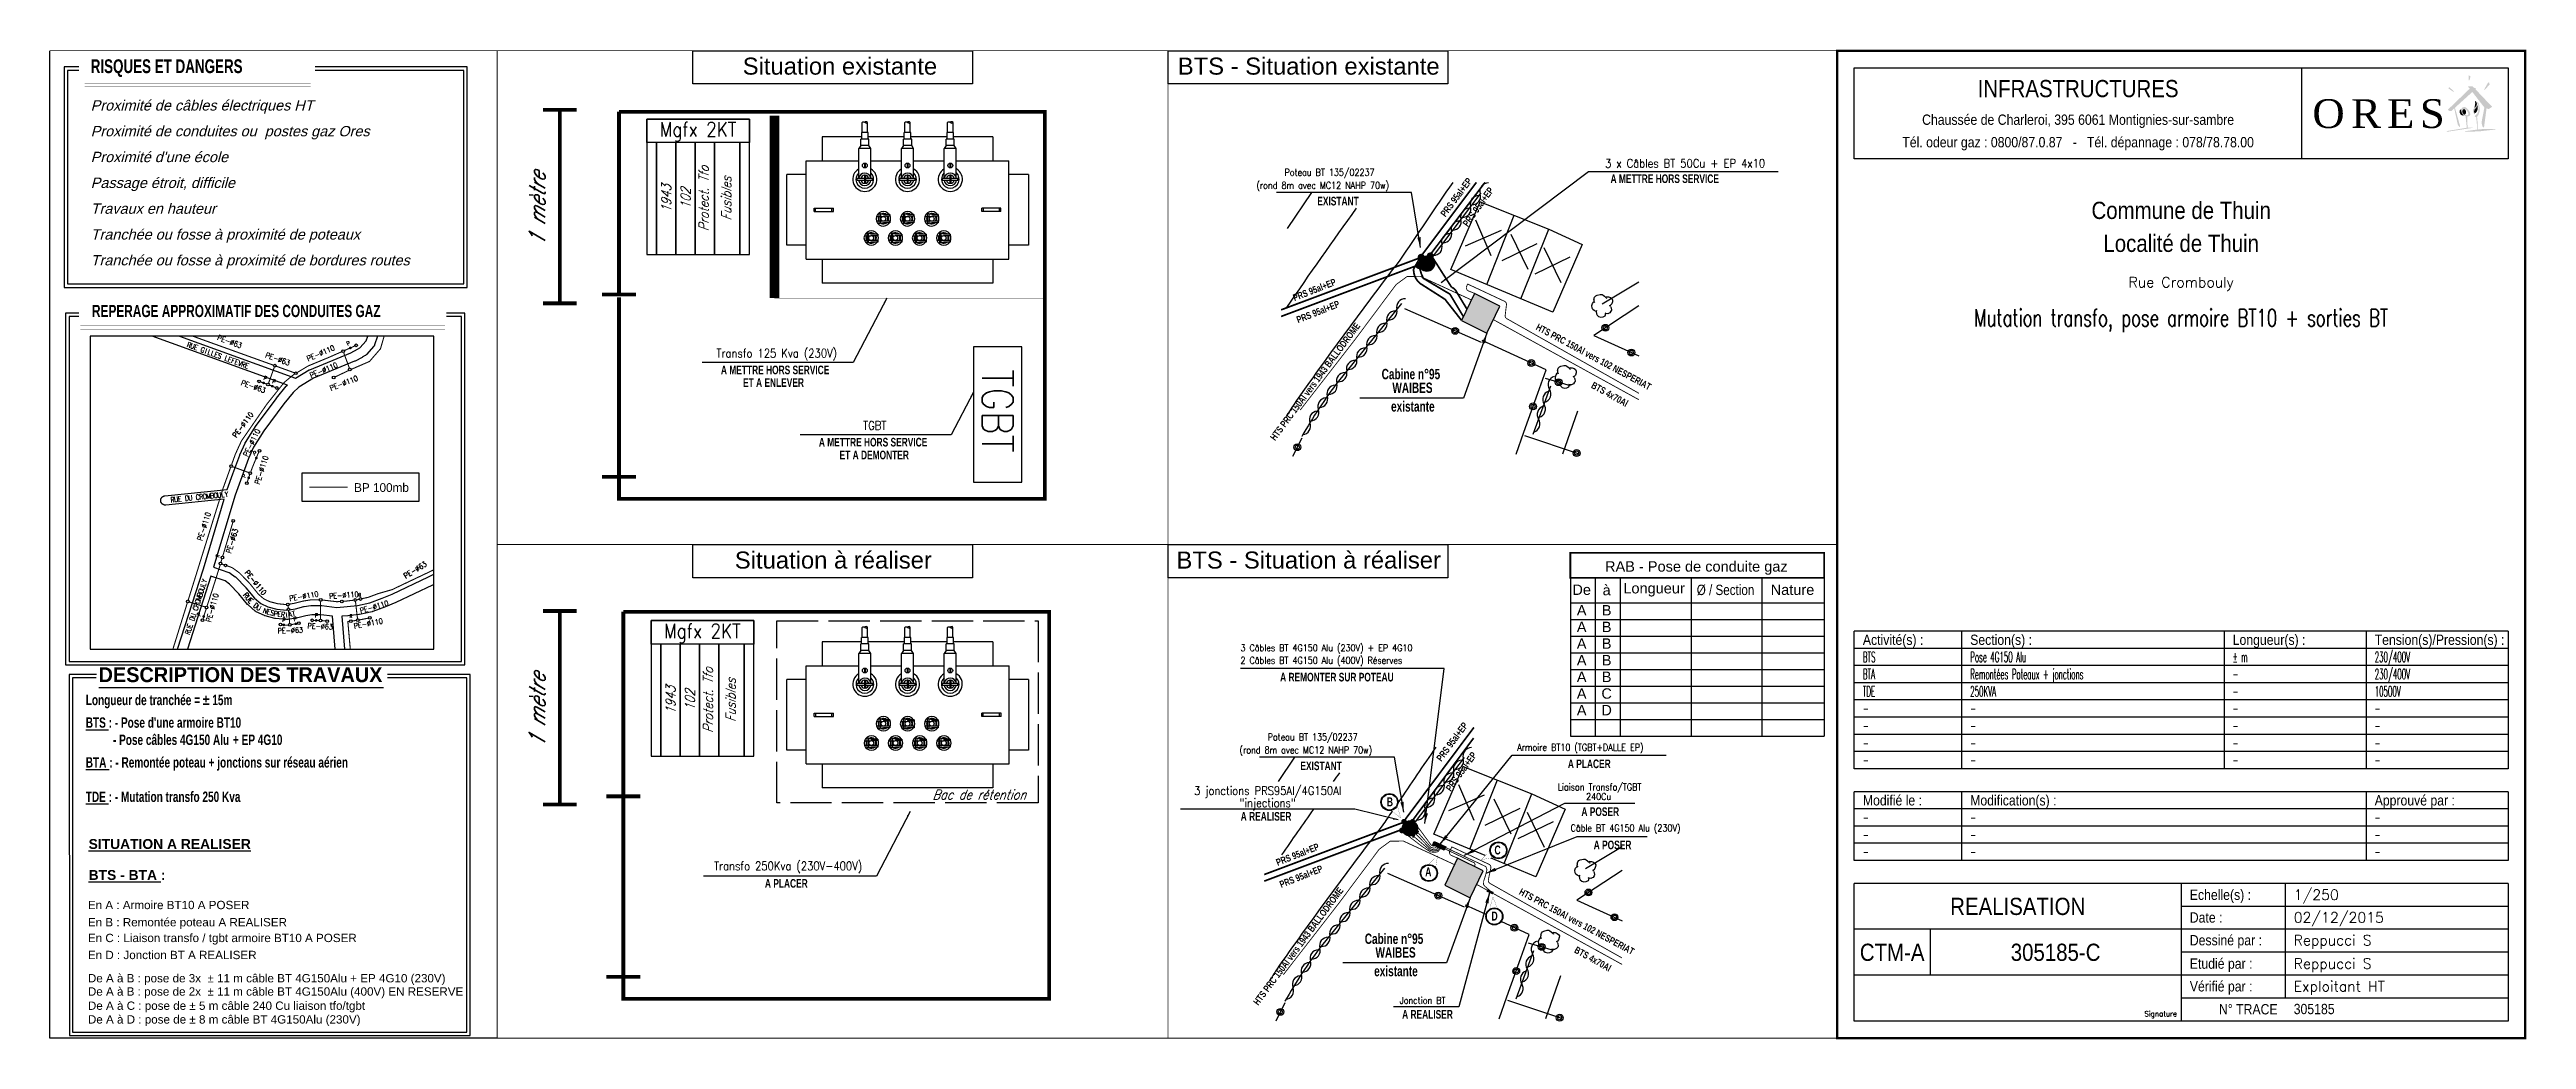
# Model space of a CAD drawing. Header units: millimetres. Extents: x 144856 to 145576, y 115415 to 115703.
import ezdxf
from ezdxf.enums import TextEntityAlignment as Align

# ---------------------------------------------------------------- set-up
doc = ezdxf.new("R2010")
doc.units = ezdxf.units.MM
for name, pattern in [('ACAD_ISO02W100', [15, 12, -3]), ('B_AR_Al', [5.5, 4, -1.5]), ('B_ST_AL', [2000, 1000, 1000]), ('L_100_PE', [14, 10, -1.5, 1, -1.5]), ('L_25_PE', [2000, 1000, 1000])]:
    doc.linetypes.add(name, pattern=pattern)
doc.layers.get('0').update_dxf_attribs({"linetype": 'CONTINUOUS'})
for name, color, linetype in [('1CTM', 6, 'CONTINUOUS'), ('B_100', 3, 'CONTINUOUS'), ('B_200', 7, 'CONTINUOUS'), ('B_300', 7, 'CONTINUOUS'), ('B_500', 3, 'CONTINUOUS'), ('B_Aenlever', 5, 'CONTINUOUS'), ('BR01', 251, 'CONTINUOUS'), ('BR11', 7, 'CONTINUOUS'), ('BT A POSER', 1, 'CONTINUOUS'), ('BT EXISTANT', 3, 'CONTINUOUS'), ('BTA_Existant', 3, 'CONTINUOUS'), ('cabine', 7, 'CONTINUOUS'), ('CARTOUCHE', 7, 'CONTINUOUS'), ('E_Existant', 3, 'CONTINUOUS'), ('fond de rue', 252, 'CONTINUOUS'), ('HTS à poser', 1, 'CONTINUOUS'), ('L_140', 3, 'CONTINUOUS'), ('L_300', 7, 'CONTINUOUS'), ('L_Aenlever', 5, 'CONTINUOUS'), ('M_110', 1, 'M_ST_10'), ('M_Aenlever', 5, 'CONTINUOUS'), ('M_Existant', 3, 'CONTINUOUS'), ('TEXTE', 7, 'CONTINUOUS'), ('Travaux', 1, 'CONTINUOUS'), ('W0008', 7, 'CONTINUOUS'), ('W0100', 7, 'CONTINUOUS'), ('W0300', 7, 'CONTINUOUS'), ('W0302', 3, 'CONTINUOUS'), ('W0310', 3, 'CONTINUOUS'), ('W0322', 7, 'CONTINUOUS'), ('W0991', 7, 'CONTINUOUS'), ('W1102', 7, 'CONTINUOUS')]:
    doc.layers.add(name, color=color, linetype=linetype)
doc.styles.add('BL02', font='ARIAL.TTF')
doc.styles.add('BR11', font='ROMANS.shx', dxfattribs={"width": 0.7, "height": 6})
doc.styles.add('Cartouche', font='ARIAL.TTF', dxfattribs={"width": 0.85})
doc.styles.add('comic', font='comic.TTF')
doc.styles.add('G_ROMANS', font='ROMANS.SHX', dxfattribs={"width": 0.75})
doc.styles.add('may 8', font='', dxfattribs={"oblique": 15, "height": 8})
doc.styles.add('ROMANS', font='romans')
doc.styles.get("Standard").update_dxf_attribs({"font": 'romans.shx', "width": 0.85})
doc.styles.add('STYLE1', font='techb___.ttf', dxfattribs={"width": 0.85})
doc.styles.add('TECHNICBOLD', font='teb_____.pfb')
doc.styles.get('may 8').set_extended_font_data('MS PMincho')
doc.linetypes.add('M_ST_10', pattern='A,5,-0.3,["++",Standard,S=1,R=0,X=0,Y=-0.5],-2.8', length=8.1)
doc.dimstyles.get("Standard").update_dxf_attribs({"dimtxt": 1.5, "dimasz": 1.2, "dimexe": 0.625, "dimexo": 0.625, "dimgap": 0.25, "dimtad": 1, "dimdec": 1, "dimzin": 0, "dimdsep": 46, "dimtxsty": 'Standard', "dimcen": -0.5, "dimadec": 0, "dimazin": 0, "dimtfac": 1, "dimtdec": 1, "dimtmove": 0, "dimatfit": 3, "dimfxl": 0, "dimtolj": 1, "dimtzin": 0, "dimarcsym": 0})

# ---------------------------------------------------------------- blocks, each defined once
blk = doc.blocks.new('t322o')
at = {"color": 0, "linetype": 'Continuous'}
for radius in [0.25, 0.15]:
    blk.add_circle((0, 0), radius, dxfattribs=at)
blk = doc.blocks.new('t991o')
at = {"color": 0, "linetype": 'Continuous'}
for p, q in [((-1, 1), (1, -1)), ((-1, -1), (1, 1))]:
    blk.add_line(p, q, dxfattribs=at)
blk = doc.blocks.new('t310o')
at = {"color": 0, "linetype": 'Continuous'}
for centre, start, end in [((-0.5, 0.38), 216.8699, 323.1304), ((0.5, -0.37), 36.8699, 143.1303)]:
    blk.add_arc(centre, 0.625, start, end, dxfattribs=at)
blk = doc.blocks.new('T300')
for p, q in [((-0.8, 0.51), (-0.86, 0.34)), ((-0.86, 0.34), (-0.86, 0.17)), ((-0.86, 0.17), (-0.74, 0.06)), ((-0.69, 0.63), (-0.8, 0.51)), ((-0.8, -0.06), (-0.74, 0.06)), ((-0.74, 0.06), (-0.69, 0.11)), ((-0.57, 0.69), (-0.69, 0.63)), ((-0.46, 0.69), (-0.57, 0.69)), ((-0.29, 0.63), (-0.46, 0.69)), ((-0.29, 0.63), (-0.17, 0.74)), ((-0.23, 0.57), (-0.29, 0.63)), ((-0.17, 0.74), (-0.06, 0.8)), ((-0.06, 0.8), (0.06, 0.8)), ((0.06, 0.8), (0.23, 0.74)), ((0.23, 0.74), (0.34, 0.63)), ((0.34, 0.63), (0.4, 0.51)), ((0.46, 0.46), (0.34, 0.46)), ((0.4, 0.51), (0.4, 0.46)), ((0.57, 0.4), (0.46, 0.46)), ((0.57, 0.4), (0.69, 0.29)), ((0.69, 0.29), (0.74, 0.17)), ((0.74, 0.06), (0.69, -0.17)), ((0.74, 0.17), (0.74, 0.06)), ((-0.8, -0.17), (-0.8, -0.06)), ((-0.8, -0.23), (-0.8, -0.17)), ((-0.74, -0.34), (-0.8, -0.23)), ((-0.69, -0.4), (-0.74, -0.34)), ((-0.51, -0.46), (-0.69, -0.4)), ((-0.4, -0.46), (-0.51, -0.46)), ((-0.4, -0.46), (-0.34, -0.46)), ((-0.34, -0.46), (-0.34, -0.4)), ((-0.34, -0.51), (-0.34, -0.46)), ((-0.29, -0.63), (-0.34, -0.51)), ((-0.17, -0.74), (-0.29, -0.63)), ((-0.06, -0.8), (-0.17, -0.74)), ((0.06, -0.8), (-0.06, -0.8)), ((0.17, -0.74), (0.06, -0.8)), ((0.23, -0.69), (0.17, -0.74)), ((0.29, -0.46), (0.23, -0.46)), ((0.29, -0.63), (0.23, -0.69)), ((0.46, -0.4), (0.29, -0.46)), ((0.34, -0.51), (0.29, -0.63)), ((0.34, -0.51), (0.34, -0.46)), ((0.57, -0.34), (0.46, -0.4)), ((0.63, -0.29), (0.57, -0.34)), ((0.69, -0.17), (0.63, -0.29))]:
    blk.add_line(p, q)
blk = doc.blocks.new('BE Cartouche A4')
at = {"layer": 'CARTOUCHE'}
h = blk.add_hatch(color=256, dxfattribs=at)
h.paths.add_polyline_path([(-27.5, 274.87), (-27.05, 274.49), (-27.02, 274.45), (-26.53, 274.45), (-25.7, 275.22), (-25.63, 275.22), (-24.62, 270.53), (-24.1, 269.8), (-23.93, 270.04), (-25.42, 275.39), (-25.42, 275.46), (-20.42, 279.98), (-20.35, 279.98), (-16.88, 275.5), (-17.71, 271.15), (-17.71, 271.02), (-17.36, 269.8), (-16.98, 269.77), (-16.25, 275.25), (-15.63, 275.04), (-14.62, 275.7), (-19.48, 280.81), (-19.27, 281.05), (-19.86, 281.23), (-20.31, 281.64), (-20.63, 281.68), (-21.74, 281.71), (-21.15, 280.98)])
h.paths.add_polyline_path([(-27.09, 281.43), (-27.36, 281.09), (-25.98, 280.11), (-25.59, 280.08)], flags=17)
h.paths.add_polyline_path([(-21.43, 283.38), (-21.18, 283.52), (-20.9, 284.6), (-21.46, 284.84)])
h.paths.add_polyline_path([(-16.95, 280.74), (-16.7, 280.74), (-15.38, 282.16), (-15.42, 282.65), (-15.73, 282.86)])
h.paths.add_polyline_path([(-18.3, 275.53), (-18.33, 275.88), (-18.37, 276.09), (-18.44, 276.36), (-18.51, 276.61), (-18.61, 276.82), (-18.68, 276.92), (-18.75, 276.99), (-18.86, 277.09), (-18.89, 277.09), (-18.96, 277.06), (-18.99, 276.92), (-19.03, 276.78), (-19.03, 276.61), (-19.06, 276.47), (-19.1, 276.33), (-19.13, 276.19), (-19.2, 276.05), (-19.27, 275.91), (-19.38, 275.81), (-19.45, 275.7), (-19.59, 275.57), (-19.79, 275.36), (-19.93, 275.22), (-19.97, 275.15), (-20.04, 275.04), (-20.11, 274.94), (-20.14, 274.87), (-20.18, 274.7), (-20.18, 274.38), (-20.11, 274.21), (-20.07, 274.07), (-20.04, 273.97), (-19.9, 273.79), (-19.59, 273.48), (-19.72, 273.72), (-19.79, 273.86), (-19.83, 273.97), (-19.86, 274.25), (-19.86, 274.45), (-19.83, 274.66), (-19.79, 274.77), (-19.69, 274.94), (-19.62, 275.04), (-19.48, 275.18), (-19.34, 275.36), (-19.24, 275.5), (-19.13, 275.67), (-19.06, 275.84), (-18.99, 275.98), (-18.93, 276.19), (-18.89, 276.5), (-18.86, 276.71), (-18.82, 276.78), (-18.75, 276.68), (-18.72, 276.5), (-18.68, 276.33), (-18.65, 276.09), (-18.61, 275.67), (-18.58, 275.5), (-18.58, 275.22), (-18.61, 274.77), (-18.65, 274.56), (-18.68, 274.35), (-18.79, 274.07), (-18.86, 273.9), (-18.96, 273.72), (-19.06, 273.59), (-19.17, 273.48), (-19.27, 273.38), (-19.38, 273.27), (-19.52, 273.17), (-19.59, 273.1), (-19.69, 273.03), (-19.65, 272.89), (-19.55, 272.79), (-19.48, 272.72), (-19.34, 272.72), (-19.27, 272.68), (-19.24, 272.44), (-19.13, 271.36), (-19.06, 270.63), (-18.99, 269.9), (-18.93, 269.14), (-18.96, 269.07), (-19.13, 269.07), (-19.34, 269.04), (-19.62, 269), (-19.9, 268.97), (-20.21, 268.93), (-20.42, 268.9), (-20.7, 268.86), (-20.97, 268.83), (-21.25, 268.79), (-21.5, 268.76), (-21.77, 268.72), (-22.05, 268.69), (-22.33, 268.65), (-22.47, 268.62), (-22.5, 268.58), (-22.43, 268.48), (-22.36, 268.45), (-21.7, 268.45), (-20.87, 268.48), (-19.97, 268.52), (-19.1, 268.55), (-18.27, 268.58), (-17.43, 268.69), (-16.49, 268.79), (-15.9, 268.86), (-15.28, 268.93), (-14.65, 269), (-14.06, 269.07), (-13.65, 269.14), (-13.56, 269.28), (-15, 269.28), (-16.29, 269.24), (-17.78, 269.21), (-18.61, 269.11), (-18.75, 269.14), (-18.75, 269.49), (-18.82, 270.11), (-18.86, 271.12), (-18.89, 271.68), (-18.96, 272.27), (-18.99, 272.79), (-18.99, 272.86), (-18.89, 272.96), (-18.82, 273.06), (-18.79, 273.1), (-18.72, 273.2), (-18.65, 273.34), (-18.58, 273.48), (-18.51, 273.62), (-18.44, 273.83), (-18.37, 274.04), (-18.3, 274.28), (-18.27, 274.45)])
h.paths.add_polyline_path([(-21.22, 274.28), (-21.25, 274.38), (-21.36, 274.52), (-21.46, 274.7), (-21.6, 274.87), (-21.67, 274.97), (-21.84, 275.15), (-21.98, 275.29), (-22.16, 275.43), (-22.29, 275.53), (-22.5, 275.6), (-22.64, 275.63), (-22.95, 275.6), (-23.06, 275.6), (-23.23, 275.5), (-23.34, 275.43), (-23.44, 275.29), (-23.54, 275.15), (-23.58, 275.04), (-23.61, 274.97), (-23.65, 274.77), (-23.61, 274.49), (-23.61, 274.38), (-23.58, 274.32), (-23.51, 274.14), (-23.47, 274), (-23.41, 273.9), (-23.3, 273.76), (-23.27, 273.69), (-23.23, 273.66), (-23.16, 273.55), (-23.06, 273.45), (-22.88, 273.27), (-22.75, 273.2), (-22.61, 273.1), (-22.5, 273.06), (-22.36, 273), (-22.33, 272.96), (-22.33, 272.86), (-22.29, 272.51), (-22.12, 270.77), (-21.98, 269.63), (-27.82, 268.65), (-27.71, 268.45), (-19.9, 269.66), (-21.63, 269.66), (-21.77, 269.63), (-21.84, 272.89), (-21.81, 272.96), (-21.56, 272.96), (-21.43, 273), (-21.32, 273.03), (-21.18, 273.13), (-21.08, 273.24), (-21.04, 273.31), (-21.01, 273.41), (-20.97, 273.55), (-21.01, 273.72), (-21.04, 273.9), (-21.08, 274), (-21.15, 274.14)])
h.paths.add_polyline_path([(-21.63, 274.04), (-21.6, 273.93), (-21.53, 273.76), (-21.53, 273.59), (-21.56, 273.48), (-21.67, 273.31), (-21.81, 273.27), (-22.05, 273.27), (-22.26, 273.31), (-22.47, 273.34), (-22.61, 273.41), (-22.75, 273.48), (-22.88, 273.59), (-23.02, 273.72), (-23.09, 273.83), (-23.16, 273.93), (-23.23, 274.11), (-23.27, 274.25), (-23.27, 274.42), (-23.27, 274.52), (-23.23, 274.63), (-23.16, 274.77), (-23.06, 274.91), (-22.92, 275.04), (-22.75, 275.11), (-22.5, 275.08), (-22.4, 275.04), (-22.22, 274.91), (-22.16, 274.84), (-22.02, 274.66), (-21.91, 274.52), (-21.81, 274.38), (-21.74, 274.25)], flags=16)
at = {"layer": 'CARTOUCHE', "true_color": 0xffd600}
h = blk.add_hatch(color=40, dxfattribs=at)
h.paths.add_polyline_path([(-23.51, 274.14), (-23.58, 274.32), (-23.61, 274.38), (-23.61, 274.49), (-23.65, 274.77), (-23.61, 274.97), (-23.58, 275.04), (-23.83, 274.91), (-23.95, 274.77), (-24.04, 274.6), (-24.07, 274.45), (-24.08, 274.18), (-24.03, 273.92), (-23.92, 273.69), (-23.81, 273.53), (-23.66, 273.37), (-23.5, 273.27), (-23.32, 273.2), (-23.15, 273.18), (-22.97, 273.18), (-22.85, 273.24), (-22.84, 273.25), (-22.88, 273.27), (-23.06, 273.45), (-23.16, 273.55), (-23.23, 273.66), (-23.27, 273.69), (-23.3, 273.76), (-23.41, 273.9), (-23.47, 274)])
h.paths.add_polyline_path([(-22.19, 274.23), (-22.21, 274.38), (-22.24, 274.52), (-22.35, 274.68), (-22.5, 274.88), (-22.62, 274.99), (-22.73, 275.07), (-22.8, 275.09), (-22.92, 275.04), (-23.06, 274.91), (-23.16, 274.77), (-23.23, 274.63), (-23.27, 274.52), (-23.27, 274.42), (-23.27, 274.25), (-23.23, 274.11), (-23.16, 273.93), (-23.09, 273.83), (-23.02, 273.72), (-22.88, 273.59), (-22.75, 273.48), (-22.61, 273.41), (-22.6, 273.41), (-22.53, 273.45), (-22.39, 273.61), (-22.3, 273.79), (-22.21, 274)])
at = {"layer": 'CARTOUCHE', "true_color": 0x4dffff}
h = blk.add_hatch(color=131, dxfattribs=at)
h.paths.add_polyline_path([(-19.57, 276.54), (-19.62, 276.2), (-19.71, 275.82), (-19.77, 275.38), (-19.59, 275.57), (-19.45, 275.7), (-19.38, 275.81), (-19.27, 275.91), (-19.2, 276.05), (-19.13, 276.19), (-19.1, 276.33), (-19.06, 276.47), (-19.04, 276.58), (-19.07, 276.71), (-19.13, 276.91), (-19.25, 277.16), (-19.36, 277.32), (-19.44, 277.39), (-19.52, 277.38), (-19.58, 277.32), (-19.59, 277.17), (-19.58, 276.97), (-19.54, 276.77)])
h.paths.add_polyline_path([(-18.84, 275.06), (-18.81, 275.38), (-18.81, 275.6), (-18.87, 276.05), (-18.92, 276.21), (-18.93, 276.19), (-18.99, 275.98), (-19.06, 275.84), (-19.13, 275.67), (-19.24, 275.5), (-19.34, 275.36), (-19.48, 275.18), (-19.62, 275.04), (-19.69, 274.94), (-19.79, 274.77), (-19.83, 274.66), (-19.86, 274.45), (-19.86, 274.25), (-19.83, 273.97), (-19.79, 273.86), (-19.78, 273.85), (-19.77, 273.85), (-19.67, 273.86), (-19.55, 273.88), (-19.44, 273.95), (-19.28, 274.1), (-19.08, 274.34), (-18.94, 274.64)])
at = {"color": 7}
for p, q in [((-205.01, 141.15), (-205.01, 177.33)), ((-200.01, 83.32), (-200.01, 123.32)), ((-10, 123.32), (-200.01, 123.32)), ((-10, 123.32), (-10, 83.32)), ((-10, 118.32), (-200.01, 118.32)), ((-10, 113.32), (-200.01, 113.32)), ((-10, 108.32), (-200.01, 108.32)), ((-10, 103.32), (-200.01, 103.32)), ((-10, 98.32), (-200.01, 98.32)), ((-10, 93.32), (-200.01, 93.32)), ((-10, 88.32), (-200.01, 88.32)), ((-10, 83.32), (-200.01, 83.32)), ((-200.01, 56.66), (-200.01, 76.66)), ((-10, 76.66), (-200.01, 76.66)), ((-10, 76.66), (-10, 56.66)), ((-10, 71.66), (-200.01, 71.66)), ((-10, 66.66), (-200.01, 66.66)), ((-10, 61.66), (-200.01, 61.66)), ((-10, 56.66), (-200.01, 56.66)), ((-200.01, 10), (-200.01, 50)), ((-10, 50), (-200.01, 50)), ((-10, 43.32), (-105, 43.32)), ((-74.8, 50), (-74.8, 16.66)), ((-10, 50), (-10, 10)), ((-10, 36.66), (-200.01, 36.66)), ((-10, 29.98), (-105, 29.98)), ((-10, 23.32), (-200.01, 23.32)), ((-10, 16.66), (-105, 16.66)), ((-10, 10), (-200.01, 10))]:
    blk.add_line(p, q, dxfattribs=at)
at = {"color": 7, "const_width": 0.698}
blk.add_lwpolyline([(-205.01, 5), (-205.01, 292), (-5, 292), (-5, 5), (-5, 5)], close=True, dxfattribs=at)
at = {"color": 7}
blk.add_lwpolyline([(-200.01, 260.63), (-200.01, 287), (-10, 287), (-10, 260.63)], close=True, dxfattribs=at)
at = {"color": 7, "flags": 128}
for points in [[(-69.91, 260.63), (-69.91, 287)], [(-168.82, 123.32), (-168.82, 83.32)], [(-92.52, 123.32), (-92.52, 83.32)], [(-51.26, 123.32), (-51.26, 83.32)], [(-168.82, 76.66), (-168.82, 56.66)], [(-51.26, 76.66), (-51.26, 56.66)], [(-105, 50), (-105, 30)], [(-178, 36.66), (-178, 23.32)], [(-105, 30), (-105, 10)]]:
    blk.add_lwpolyline(points, dxfattribs=at)
at = {"color": 7, "style": 'Cartouche', "width": 0.85}
for s, height, p in [('INFRASTRUCTURES', 5, (-134.96, 278.51)), ('Tél. odeur gaz : 0800/87.0.87   -   Tél. dépannage : 078/78.78.00', 3, (-134.96, 263.93))]:
    blk.add_text(s, height=height, dxfattribs=at).set_placement(p, align=Align.CENTER)
for s, height, p in [('Activité(s) :', 2.9922, (-197.51, 119.32)), ('Section(s) :', 2.9922, (-166.32, 119.32)), ('Longueur(s) :', 2.9922, (-90.02, 119.32)), ('Tension(s)/Pression(s) :', 2.9922, (-48.76, 119.32)), ('Modifié le :', 2.9922, (-197.51, 72.66)), ('Modification(s) :', 2.9922, (-166.32, 72.66)), ('Approuvé par :', 2.9922, (-48.76, 72.66)), ('Echelle(s) :', 3, (-102.5, 45.2)), ('Date :', 3, (-102.5, 38.6)), ('Dessiné par :', 3, (-102.5, 32)), ('Vérifié par :', 3, (-102.5, 18.6)), ('Etudié par :', 3, (-102.5, 25.2))]:
    blk.add_text(s, height=height, dxfattribs=at).set_placement(p)
blk.add_text('N° TRACE', height=3, dxfattribs=at).set_placement((-76.97, 11.94), align=Align.RIGHT)
at = {"color": 7, "style": 'ROMANS'}
blk.add_text('Signature', height=1.5, dxfattribs=at).set_placement((-106.23, 11.37), align=Align.RIGHT)
at = {"color": 7}
for tag, height, style, width, p in [('STBE', 3, 'Cartouche', 0.85, (-134.96, 270.47)), ('COM', 5, 'Cartouche', 0.85, (-105, 243.11)), ('LOC', 5, 'Cartouche', 0.85, (-105, 233.53)), ('DSCR', 5, 'ROMANS', 0.7, (-105, 211.89))]:
    blk.add_attdef(tag, text='', height=height, dxfattribs=dict(at, style=style, width=width)).set_placement(p, align=Align.CENTER)
at = {"color": 7, "style": 'ROMANS'}
blk.add_attdef('RUE', text='', height=3, dxfattribs=at).set_placement((-105, 223.24), align=Align.CENTER)
at = {"color": 7}
for tag, p, style, width in [('AC1', (-197.51, 114.32), 'ROMANS', 0.5), ('AC1-2', (-166.32, 114.32), 'ROMANS', 0.5), ('AC1-3', (-90.02, 114.32), 'ROMANS', 0.5), ('AC1-4', (-48.76, 114.32), 'ROMANS', 0.5), ('AC2', (-197.51, 109.32), 'ROMANS', 0.5), ('AC2-2', (-166.32, 109.32), 'ROMANS', 0.5), ('AC2-3', (-90.02, 109.32), 'ROMANS', 0.5), ('AC2-4', (-48.76, 109.32), 'ROMANS', 0.5), ('AC3', (-197.51, 104.32), 'ROMANS', 0.5), ('AC4', (-197.51, 99.32), 'ROMANS', 0.5), ('AC3-2', (-166.32, 104.32), 'ROMANS', 0.5), ('AC4-2', (-166.32, 99.32), 'ROMANS', 0.5), ('AC3-3', (-90.02, 104.32), 'ROMANS', 0.5), ('AC4-3', (-90.02, 99.32), 'ROMANS', 0.5), ('AC3-4', (-48.76, 104.32), 'ROMANS', 0.5), ('AC4-4', (-48.76, 99.32), 'ROMANS', 0.5), ('AC5', (-197.51, 94.32), 'ROMANS', 0.5), ('AC5-2', (-166.32, 94.32), 'ROMANS', 0.5), ('AC5-3', (-90.02, 94.32), 'ROMANS', 0.5), ('AC5-4', (-48.76, 94.32), 'ROMANS', 0.5), ('AC6', (-197.51, 89.32), 'ROMANS', 0.5), ('AC7', (-197.51, 84.32), 'ROMANS', 0.5), ('AC6-2', (-166.32, 89.32), 'ROMANS', 0.5), ('AC7-2', (-166.32, 84.32), 'ROMANS', 0.5), ('AC6-3', (-90.02, 89.32), 'ROMANS', 0.5), ('AC7-3', (-90.02, 84.32), 'ROMANS', 0.5), ('AC6-4', (-48.76, 89.32), 'ROMANS', 0.5), ('AC7-4', (-48.76, 84.32), 'ROMANS', 0.5), ('MD1', (-197.51, 67.66), 'ROMANS', 0.5), ('MD2', (-197.51, 62.66), 'ROMANS', 0.5), ('MD1-2', (-166.32, 67.66), 'ROMANS', 0.5), ('MD2-2', (-166.32, 62.66), 'ROMANS', 0.5), ('MD1-3', (-48.76, 67.66), 'ROMANS', 0.5), ('MD2-3', (-48.76, 62.66), 'ROMANS', 0.5), ('MD3', (-197.51, 57.66), 'ROMANS', 0.5), ('MD3-2', (-166.32, 57.66), 'ROMANS', 0.5), ('MD3-3', (-48.76, 57.66), 'ROMANS', 0.5), ('TRC', (-72.3, 12), 'Cartouche', 0.85)]:
    blk.add_attdef(tag, p, '', height=3, dxfattribs=dict(at, style=style, width=width))
at = {"color": 7, "style": 'Cartouche', "width": 0.85}
for tag, p in [('TYPE_DE_PLAN', (-152.51, 43.33)), ('CTM', (-189, 29.99)), ('N°_DE_PLAN', (-141.5, 29.99))]:
    blk.add_attdef(tag, text='', height=5, dxfattribs=at).set_placement(p, align=Align.MIDDLE)
at = {"color": 7, "style": 'ROMANS'}
for tag, p in [('ECH', (-72.3, 45.2)), ('DAT', (-72.3, 38.6)), ('DES', (-72.3, 32)), ('VRF', (-72.3, 18.6)), ('ETD', (-72.3, 25.2))]:
    blk.add_attdef(tag, p, '', height=3, dxfattribs=at)
at = {"layer": 'CARTOUCHE', "insert": (-66.88, 277.93), "char_height": 8.3679, "width": 34.5546, "attachment_point": 1, "style": 'Cartouche'}
blk.add_mtext('{\\fTimes New Roman|b0|i0|c0|p18;\\W1.03;\\T1.2;ORES}', dxfattribs=at)
blk = doc.blocks.new('A$C4D16725F')
at = {"color": 5, "linetype": 'Continuous'}
for p, q in [((43, 87.1), (43.4, 87.4)), ((43, 82.3), (43, 87.1)), ((43.4, 87.4), (43.9, 87.4)), ((43.9, 87.4), (44.5, 87.1)), ((44.5, 87.4), (44.4, 87.2)), ((45.2, 87.5), (44.5, 87.4)), ((44.5, 87.1), (45.1, 86.8)), ((45.1, 86.8), (45.6, 87.1)), ((45.6, 87.1), (45.2, 87.5)), ((45.6, 82.3), (45.6, 87.1)), ((63.7, 87.1), (64, 87.4)), ((63.7, 82.3), (63.7, 87.1)), ((64, 87.4), (64.6, 87.4)), ((64.6, 87.4), (65.1, 87.1)), ((65.2, 87.4), (65, 87.2)), ((65.1, 87.1), (65.8, 86.8)), ((65.9, 87.5), (65.2, 87.4)), ((65.8, 86.8), (66.3, 87.1)), ((66.3, 87.1), (65.9, 87.5)), ((66.3, 82.3), (66.3, 87.1)), ((84.4, 87.1), (84.7, 87.4)), ((84.4, 82.3), (84.4, 87.1)), ((84.7, 87.4), (85.3, 87.4)), ((85.3, 87.4), (85.8, 87.1)), ((85.9, 87.4), (85.7, 87.2)), ((85.8, 87.1), (86.4, 86.8)), ((86.6, 87.5), (85.9, 87.4)), ((86.4, 86.8), (87, 87.1)), ((87, 87.1), (86.6, 87.5)), ((87, 82.3), (87, 87.1)), ((42.8, 80.2), (23.7, 80.2)), ((23.7, 80.2), (23.7, 68.6)), ((42.4, 76), (41.4, 74.5)), ((41.4, 60.3), (41.4, 74.5)), ((47.3, 74.5), (41.4, 74.5)), ((46.3, 79.1), (42.4, 79.1)), ((42.4, 76), (42.4, 79.1)), ((46.3, 76), (42.4, 76)), ((45.9, 82.3), (42.8, 82.3)), ((42.8, 79.1), (42.8, 82.3)), ((45.9, 79.1), (45.9, 82.3)), ((63.4, 80.2), (45.9, 80.2)), ((46.3, 76), (46.3, 79.1)), ((47.3, 74.5), (46.3, 76)), ((47.3, 60.3), (47.3, 74.5)), ((63.1, 76), (62.1, 74.5)), ((62.1, 60.3), (62.1, 74.5)), ((67.9, 74.5), (62.1, 74.5)), ((67, 79.1), (63.1, 79.1)), ((63.1, 76), (63.1, 79.1)), ((67, 76), (63.1, 76)), ((66.6, 82.3), (63.4, 82.3)), ((63.4, 79.1), (63.4, 82.3)), ((66.6, 79.1), (66.6, 82.3)), ((84.1, 80.2), (66.6, 80.2)), ((67, 76), (67, 79.1)), ((67.9, 74.5), (67, 76)), ((67.9, 60.3), (67.9, 74.5)), ((83.7, 76), (82.7, 74.5)), ((82.7, 60.3), (82.7, 74.5)), ((88.6, 74.5), (82.7, 74.5)), ((87.6, 79.1), (83.7, 79.1)), ((83.7, 76), (83.7, 79.1)), ((87.6, 76), (83.7, 76)), ((84.1, 79.1), (84.1, 82.3)), ((87.2, 82.3), (84.1, 82.3)), ((87.2, 79.1), (87.2, 82.3)), ((106.3, 80.2), (87.2, 80.2)), ((87.6, 76), (87.6, 79.1)), ((88.6, 74.5), (87.6, 76)), ((88.6, 60.3), (88.6, 74.5)), ((106.3, 80.2), (106.3, 68.6)), ((6.4, 62), (6.4, 27.7)), ((15.9, 62), (6.5, 62)), ((15.9, 21), (15.9, 68.6)), ((15.9, 68.6), (41.4, 68.6)), ((40.6, 59.2), (40.6, 60.1)), ((40.6, 60.1), (44.1, 60.1)), ((44.1, 61.4), (44.1, 57.9)), ((44.2, 67.4), (44.2, 65.1)), ((44.5, 67.4), (44.5, 65.1)), ((44.6, 61.4), (44.6, 57.9)), ((44.6, 60.1), (48.1, 60.1)), ((47.3, 68.6), (62.1, 68.6)), ((48.1, 59.2), (48.1, 60.1)), ((61.3, 59.2), (61.3, 60.1)), ((61.3, 60.1), (64.8, 60.1)), ((64.8, 67.4), (64.8, 65.1)), ((64.8, 61.4), (64.8, 57.9)), ((65.2, 67.4), (65.2, 65.1)), ((65.2, 61.4), (65.2, 57.9)), ((65.2, 60.1), (68.7, 60.1)), ((67.9, 68.6), (82.7, 68.6)), ((68.7, 59.2), (68.7, 60.1)), ((81.9, 59.2), (81.9, 60.1)), ((81.9, 60.1), (85.4, 60.1)), ((85.4, 61.4), (85.4, 57.9)), ((85.5, 67.4), (85.5, 65.1)), ((85.8, 67.4), (85.8, 65.1)), ((85.9, 61.4), (85.9, 57.9)), ((85.9, 60.1), (89.4, 60.1)), ((88.6, 68.6), (114.1, 68.6)), ((89.4, 59.2), (89.4, 60.1)), ((114.1, 21), (114.1, 68.6)), ((123.5, 62), (114.1, 62)), ((123.5, 62), (123.5, 27.7)), ((40.6, 59.2), (44.1, 59.2)), ((44.6, 59.2), (48.1, 59.2)), ((61.3, 59.2), (64.8, 59.2)), ((65.2, 59.2), (68.7, 59.2)), ((81.9, 59.2), (85.4, 59.2)), ((85.9, 59.2), (89.4, 59.2)), ((19.8, 44), (19.8, 45.6)), ((19.8, 45.6), (29.1, 45.6)), ((19.8, 44), (29.1, 44)), ((20.5, 44), (20.5, 45.6)), ((28.3, 44), (28.3, 45.6)), ((29.1, 44), (29.1, 45.6)), ((49.9, 41.6), (53.1, 41.6)), ((49.9, 39.5), (53.1, 39.5)), ((51.9, 42.9), (51.1, 42.9)), ((51.1, 42.9), (51.1, 38.2)), ((51.9, 38.2), (51.1, 38.2)), ((51.9, 42.9), (51.9, 38.2)), ((53.3, 42.5), (51.9, 42.9)), ((53.3, 38.6), (51.9, 38.2)), ((56.4, 42.5), (53.3, 42.5)), ((56.4, 41.7), (53.3, 41.7)), ((56.4, 39.4), (53.3, 39.4)), ((56.4, 38.6), (53.3, 38.6)), ((56.4, 42.5), (56.4, 41.7)), ((56.4, 39.4), (56.4, 38.6)), ((61.6, 41.6), (64.8, 41.6)), ((61.6, 39.5), (64.8, 39.5)), ((63.6, 42.9), (62.8, 42.9)), ((62.8, 42.9), (62.8, 38.2)), ((63.6, 38.2), (62.8, 38.2)), ((63.6, 42.9), (63.6, 38.2)), ((65, 42.5), (63.6, 42.9)), ((65, 38.6), (63.6, 38.2)), ((68.1, 42.5), (65, 42.5)), ((68.1, 41.7), (65, 41.7)), ((68.1, 39.4), (65, 39.4)), ((68.1, 38.6), (65, 38.6)), ((68.1, 42.5), (68.1, 41.7)), ((68.1, 39.4), (68.1, 38.6)), ((73.3, 41.6), (76.5, 41.6)), ((73.3, 39.5), (76.5, 39.5)), ((75.3, 42.9), (74.5, 42.9)), ((74.5, 42.9), (74.5, 38.2)), ((75.3, 38.2), (74.5, 38.2)), ((75.3, 42.9), (75.3, 38.2)), ((76.7, 42.5), (75.3, 42.9)), ((76.7, 38.6), (75.3, 38.2)), ((79.8, 42.5), (76.7, 42.5)), ((79.8, 41.7), (76.7, 41.7)), ((79.8, 39.4), (76.7, 39.4)), ((79.8, 38.6), (76.7, 38.6)), ((79.8, 42.5), (79.8, 41.7)), ((79.8, 39.4), (79.8, 38.6)), ((100.9, 44), (100.9, 45.6)), ((110.2, 45.6), (100.9, 45.6)), ((110.2, 44), (100.9, 44)), ((101.7, 44), (101.7, 45.6)), ((109.5, 44), (109.5, 45.6)), ((110.2, 44), (110.2, 45.6)), ((15.9, 27.7), (6.5, 27.7)), ((44.1, 32.2), (47.2, 32.2)), ((44.1, 30.2), (47.2, 30.2)), ((46, 33.5), (45.3, 33.5)), ((45.3, 33.5), (45.3, 28.8)), ((46, 28.8), (45.3, 28.8)), ((46, 33.5), (46, 28.8)), ((47.4, 33.1), (46, 33.5)), ((47.4, 29.2), (46, 28.8)), ((50.6, 33.1), (47.4, 33.1)), ((50.6, 32.3), (47.4, 32.3)), ((50.6, 30), (47.4, 30)), ((50.6, 29.2), (47.4, 29.2)), ((50.6, 33.1), (50.6, 32.3)), ((50.6, 30), (50.6, 29.2)), ((55.8, 32.2), (58.9, 32.2)), ((55.8, 30.2), (58.9, 30.2)), ((57, 33.5), (57, 28.8)), ((57.7, 33.5), (57, 33.5)), ((57.7, 28.8), (57, 28.8)), ((57.7, 33.5), (57.7, 28.8)), ((59.1, 33.1), (57.7, 33.5)), ((59.1, 29.2), (57.7, 28.8)), ((62.3, 33.1), (59.1, 33.1)), ((62.3, 32.3), (59.1, 32.3)), ((62.3, 30), (59.1, 30)), ((62.3, 29.2), (59.1, 29.2)), ((62.3, 33.1), (62.3, 32.3)), ((62.3, 30), (62.3, 29.2)), ((67.5, 32.2), (70.6, 32.2)), ((67.5, 30.2), (70.6, 30.2)), ((68.7, 33.5), (68.7, 28.8)), ((69.4, 33.5), (68.7, 33.5)), ((69.4, 28.8), (68.7, 28.8)), ((69.4, 33.5), (69.4, 28.8)), ((70.8, 33.1), (69.4, 33.5)), ((70.8, 29.2), (69.4, 28.8)), ((74, 33.1), (70.8, 33.1)), ((74, 32.3), (70.8, 32.3)), ((74, 30), (70.8, 30)), ((74, 29.2), (70.8, 29.2)), ((74, 33.1), (74, 32.3)), ((74, 30), (74, 29.2)), ((79.2, 32.2), (82.3, 32.2)), ((79.2, 30.2), (82.3, 30.2)), ((80.4, 33.5), (80.4, 28.8)), ((81.1, 33.5), (80.4, 33.5)), ((81.1, 28.8), (80.4, 28.8)), ((81.1, 33.5), (81.1, 28.8)), ((82.5, 33.1), (81.1, 33.5)), ((82.5, 29.2), (81.1, 28.8)), ((85.7, 33.1), (82.5, 33.1)), ((85.7, 32.3), (82.5, 32.3)), ((85.7, 30), (82.5, 30)), ((85.7, 29.2), (82.5, 29.2)), ((85.7, 33.1), (85.7, 32.3)), ((85.7, 30), (85.7, 29.2)), ((123.5, 27.7), (114.1, 27.7)), ((15.9, 21), (114.1, 21)), ((23.7, 21), (23.7, 9.4)), ((106.3, 21), (106.3, 9.4)), ((106.3, 9.4), (23.7, 9.4))]:
    blk.add_line(p, q, dxfattribs=at)
for centre in [(44.3, 66.3), (65, 66.3), (85.7, 66.3), (53.3, 40.5), (65, 40.5), (76.7, 40.5), (47.4, 31.2), (59.1, 31.2), (70.8, 31.2), (82.5, 31.2)]:
    blk.add_circle(centre, 1.17, dxfattribs=at)
for centre, radius, start, end in [((44.3, 59.6), 5.85, 120, 60), ((44.3, 59.6), 4.29, 132.9859, 47.0141), ((44.3, 59.6), 3, 8.9658, 171.0342), ((44.3, 59.6), 1.95, 95.3448, 166.1135), ((44.3, 61.4), 0.234, 0, 180), ((44.3, 59.6), 1.95, 13.8865, 84.6552), ((65, 59.6), 5.85, 120, 60), ((65, 59.6), 4.29, 132.9859, 47.0141), ((65, 59.6), 3, 8.9658, 171.0342), ((65, 59.6), 1.95, 95.3448, 166.1135), ((65, 61.4), 0.234, 0, 180), ((65, 59.6), 1.95, 13.8865, 84.6552), ((85.7, 59.6), 5.85, 120, 60), ((85.7, 59.6), 4.29, 132.9859, 47.0141), ((85.7, 59.6), 3, 8.9658, 171.0342), ((85.7, 59.6), 1.95, 95.3448, 166.1135), ((85.7, 61.4), 0.234, 0, 180), ((85.7, 59.6), 1.95, 13.8865, 84.6552), ((44.3, 59.6), 3, 188.9658, 351.0342), ((44.3, 59.6), 1.95, 193.8865, 264.6552), ((44.3, 57.9), 0.234, 180, 0), ((44.3, 59.6), 1.95, 275.3448, 346.1135), ((65, 59.6), 3, 188.9658, 351.0342), ((65, 59.6), 1.95, 193.8865, 264.6552), ((65, 57.9), 0.234, 180, 0), ((65, 59.6), 1.95, 275.3448, 346.1135), ((85.7, 59.6), 3, 188.9658, 351.0342), ((85.7, 59.6), 1.95, 193.8865, 264.6552), ((85.7, 57.9), 0.234, 180, 0), ((85.7, 59.6), 1.95, 275.3448, 346.1135), ((53.3, 40.5), 3.5, 33.8596, 326.1404), ((53.3, 40.5), 2.53, 149.6923, 210.3077), ((53.3, 40.5), 2.53, 50.4283, 116.5134), ((53.3, 40.5), 2.53, 243.4866, 309.5717), ((53.3, 40.5), 2.19, 63.1361, 105.2112), ((53.3, 40.5), 2.19, 254.7888, 296.8639), ((53.3, 40.5), 2.19, 327.6392, 32.3608), ((53.3, 40.5), 2.53, 332.4516, 27.5484), ((53.3, 40.5), 3.5, 333.0568, 26.9432), ((65, 40.5), 3.5, 33.8596, 326.1404), ((65, 40.5), 2.53, 149.6923, 210.3077), ((65, 40.5), 2.53, 50.4283, 116.5134), ((65, 40.5), 2.53, 243.4866, 309.5717), ((65, 40.5), 2.19, 63.1361, 105.2112), ((65, 40.5), 2.19, 254.7888, 296.8639), ((65, 40.5), 2.19, 327.6392, 32.3608), ((65, 40.5), 2.53, 332.4516, 27.5484), ((65, 40.5), 3.5, 333.0568, 26.9432), ((76.7, 40.5), 3.5, 33.8596, 326.1404), ((76.7, 40.5), 2.53, 149.6923, 210.3077), ((76.7, 40.5), 2.53, 50.4283, 116.5134), ((76.7, 40.5), 2.53, 243.4866, 309.5717), ((76.7, 40.5), 2.19, 63.1361, 105.2112), ((76.7, 40.5), 2.19, 254.7888, 296.8639), ((76.7, 40.5), 2.19, 327.6392, 32.3608), ((76.7, 40.5), 2.53, 332.4516, 27.5484), ((76.7, 40.5), 3.5, 333.0568, 26.9432), ((47.4, 31.2), 3.5, 33.8596, 326.1404), ((47.4, 31.2), 2.53, 149.6923, 210.3077), ((47.4, 31.2), 2.53, 50.4283, 116.5134), ((47.4, 31.2), 2.53, 243.4866, 309.5717), ((47.4, 31.2), 2.19, 63.1361, 105.2112), ((47.4, 31.2), 2.19, 254.7888, 296.8639), ((47.4, 31.2), 2.19, 327.6392, 32.3608), ((47.4, 31.2), 2.53, 332.4516, 27.5484), ((47.4, 31.2), 3.5, 333.0568, 26.9432), ((59.1, 31.2), 3.5, 33.8596, 326.1404), ((59.1, 31.2), 2.53, 149.6923, 210.3077), ((59.1, 31.2), 2.53, 50.4283, 116.5134), ((59.1, 31.2), 2.53, 243.4866, 309.5717), ((59.1, 31.2), 2.19, 63.1361, 105.2112), ((59.1, 31.2), 2.19, 254.7888, 296.8639), ((59.1, 31.2), 2.19, 327.6392, 32.3608), ((59.1, 31.2), 2.53, 332.4516, 27.5484), ((59.1, 31.2), 3.5, 333.0568, 26.9432), ((70.8, 31.2), 3.5, 33.8596, 326.1404), ((70.8, 31.2), 2.53, 149.6923, 210.3077), ((70.8, 31.2), 2.53, 50.4283, 116.5134), ((70.8, 31.2), 2.53, 243.4866, 309.5717), ((70.8, 31.2), 2.19, 63.1361, 105.2112), ((70.8, 31.2), 2.19, 254.7888, 296.8639), ((70.8, 31.2), 2.19, 327.6392, 32.3608), ((70.8, 31.2), 2.53, 332.4516, 27.5484), ((70.8, 31.2), 3.5, 333.0568, 26.9432), ((82.5, 31.2), 3.5, 33.8596, 326.1404), ((82.5, 31.2), 2.53, 149.6923, 210.3077), ((82.5, 31.2), 2.53, 50.4283, 116.5134), ((82.5, 31.2), 2.53, 243.4866, 309.5717), ((82.5, 31.2), 2.19, 63.1361, 105.2112), ((82.5, 31.2), 2.19, 254.7888, 296.8639), ((82.5, 31.2), 2.19, 327.6392, 32.3608), ((82.5, 31.2), 2.53, 332.4516, 27.5484), ((82.5, 31.2), 3.5, 333.0568, 26.9432)]:
    blk.add_arc(centre, radius, start, end, dxfattribs=at)
blk = doc.blocks.new('B_300_03')
at = {"color": 0, "linetype": 'Continuous'}
blk.add_solid([(-1, 0.375), (-1, -0.375), (1, 0.375), (1, -0.375)], dxfattribs=at)
at = {"color": 0, "linetype": 'Continuous', "width": 0.75, "flags": 3}
for tag, p in [('DEF_COUP', (0, -6.75)), ('DEF_LEG', (0, -4.25)), ('DEF_TYPE', (0, -9.25))]:
    blk.add_attdef(tag, text='', height=1.2, dxfattribs=at).set_placement(p, align=Align.MIDDLE)
blk = doc.blocks.new('*U35')
at = {"color": 0, "style": 'BR11', "width": 0.7}
for s, rotation, p in [('R', 308.9982, (144365.8, 115286.9)), ('U', 308.9982, (144368.4, 115283.6)), ('E', 317.1568, (144371.1, 115280.3)), ('D', 321.9058, (144377.3, 115274.8)), ('U', 334.9805, (144380.6, 115272.2)), ('N', 342.3824, (144388.2, 115268.6)), ('E', 345.6071, (144392.2, 115267.4)), ('S', 345.6071, (144396.3, 115266.3)), ('P', 353.527, (144400.4, 115265.3)), ('E', 354.0111, (144404.5, 115264.8)), ('R', 354.0111, (144408.7, 115264.4)), ('A', 9.9146, (144417, 115264.5)), ('T', 9.9146, (144421.2, 115265.3)), ('I', 8.2376, (144412.9, 115263.9))]:
    blk.add_text(s, height=6, rotation=rotation, dxfattribs=at).set_placement(p, align=Align.MIDDLE)
blk = doc.blocks.new('*U36')
at = {"color": 0, "style": 'BR11', "width": 0.7}
for s, p in [('R', (144280.3, 115397.9)), ('U', (144284.5, 115398.3)), ('E', (144288.7, 115398.7)), ('D', (144297, 115399.6)), ('U', (144301.2, 115400)), ('C', (144309.6, 115400.8)), ('R', (144313.7, 115401.3)), ('O', (144317.9, 115401.7)), ('M', (144322.1, 115402.1)), ('B', (144326.3, 115402.5)), ('O', (144330.5, 115402.9)), ('U', (144334.6, 115403.4)), ('L', (144338.8, 115403.8)), ('Y', (144343, 115404.2))]:
    blk.add_text(s, height=6, rotation=5.7794, dxfattribs=at).set_placement(p, align=Align.MIDDLE)
blk = doc.blocks.new('*U37')
at = {"color": 0, "style": 'BR11', "width": 0.7}
for s, p in [('U', (144314.8, 115295.4)), ('L', (144316.1, 115299.4)), ('Y', (144317.3, 115303.4)), ('C', (144307.1, 115271.4)), ('R', (144308.4, 115275.4)), ('O', (144309.6, 115279.4)), ('M', (144310.9, 115283.4)), ('B', (144312.2, 115287.4)), ('O', (144313.5, 115291.4)), ('R', (144298.1, 115243.4)), ('U', (144299.4, 115247.4)), ('E', (144300.6, 115251.4)), ('D', (144303.2, 115259.4)), ('U', (144304.5, 115263.4))]:
    blk.add_text(s, height=6, rotation=72.1944, dxfattribs=at).set_placement(p, align=Align.MIDDLE)
blk = doc.blocks.new('*U38')
at = {"color": 0, "style": 'BR11', "width": 0.7}
for s, p in [('R', (144215.1, 115608.5)), ('U', (144219.1, 115607.1)), ('E', (144223, 115605.7)), ('G', (144230.9, 115602.8)), ('I', (144234.9, 115601.4)), ('L', (144238.8, 115600)), ('L', (144242.8, 115598.6)), ('E', (144246.7, 115597.1)), ('S', (144250.7, 115595.7)), ('L', (144258.6, 115592.9)), ('E', (144262.5, 115591.4)), ('F', (144266.5, 115590)), ('E', (144270.4, 115588.6)), ('V', (144274.4, 115587.2)), ('R', (144278.3, 115585.7)), ('E', (144282.3, 115584.3))]:
    blk.add_text(s, height=6, rotation=340.1845, dxfattribs=at).set_placement(p, align=Align.MIDDLE)
blk = doc.blocks.new('L_300_12')
at = {"color": 0, "linetype": 'Continuous', "const_width": 0.497, "flags": 128}
blk.add_lwpolyline([(-0.25, 0, 1), (0.25, 0, 1)], format="xyb", close=True, dxfattribs=at)
at = {"color": 0, "linetype": 'Continuous', "style": 'G_ROMANS', "width": 0.75}
blk.add_text('P', height=1.5, dxfattribs=at).set_placement((0, 1.85), align=Align.MIDDLE)
at = {"color": 0, "linetype": 'Continuous', "width": 0.75, "flags": 3}
for tag, p in [('DEF_COUP', (0, -7.5)), ('DEF_LEG', (0, -5)), ('DEF_TYPE', (0, -10))]:
    blk.add_attdef(tag, text='', height=1.2, dxfattribs=at).set_placement(p, align=Align.MIDDLE)
blk = doc.blocks.new('L_300_13')
at = {"color": 0, "linetype": 'Continuous'}
blk.add_circle((0, 0), 0.5, dxfattribs=at)
at = {"color": 0, "linetype": 'Continuous', "width": 0.75}
blk.add_attdef('TYP', text='', height=1.5, dxfattribs=at).set_placement((0, 1.85), align=Align.MIDDLE_CENTER)
at = {"color": 0, "linetype": 'Continuous', "width": 0.75, "flags": 3}
for tag, p in [('DEF_COUP', (0, -7.5)), ('DEF_LEG', (0, -5)), ('DEF_TYPE', (0, -10))]:
    blk.add_attdef(tag, text='', height=1.2, dxfattribs=at).set_placement(p, align=Align.MIDDLE)
at = {"color": 0, "linetype": 'Continuous', "width": 0.75, "flags": 1}
blk.add_attdef('NUM', text='', height=1.2, dxfattribs=at).set_placement((0, -1.2), align=Align.MIDDLE_CENTER)
blk = doc.blocks.new('*U44')
at = {"color": 0, "style": 'BR11', "width": 0.7}
for s, p in [('R', (144280.3, 115397.9)), ('U', (144284.5, 115398.3)), ('E', (144288.7, 115398.7)), ('D', (144297, 115399.6)), ('U', (144301.2, 115400)), ('C', (144309.6, 115400.8)), ('R', (144313.7, 115401.3)), ('O', (144317.9, 115401.7)), ('M', (144322.1, 115402.1)), ('B', (144326.3, 115402.5)), ('O', (144330.5, 115402.9)), ('U', (144334.6, 115403.4)), ('L', (144338.8, 115403.8)), ('Y', (144343, 115404.2))]:
    blk.add_text(s, height=6, rotation=5.7794, dxfattribs=at).set_placement(p, align=Align.MIDDLE)
blk = doc.blocks.new('*U45')
at = {"color": 0, "style": 'BR11', "width": 0.7}
for s, p in [('U', (144314.8, 115295.4)), ('L', (144316.1, 115299.4)), ('Y', (144317.3, 115303.4)), ('C', (144307.1, 115271.4)), ('R', (144308.4, 115275.4)), ('O', (144309.6, 115279.4)), ('M', (144310.9, 115283.4)), ('B', (144312.2, 115287.4)), ('O', (144313.5, 115291.4)), ('R', (144298.1, 115243.4)), ('U', (144299.4, 115247.4)), ('E', (144300.6, 115251.4)), ('D', (144303.2, 115259.4)), ('U', (144304.5, 115263.4))]:
    blk.add_text(s, height=6, rotation=72.1944, dxfattribs=at).set_placement(p, align=Align.MIDDLE)
blk = doc.blocks.new('*U46')
at = {"color": 0, "style": 'BR11', "width": 0.7}
for s, rotation, p in [('R', 308.9982, (144365.8, 115286.9)), ('U', 308.9982, (144368.4, 115283.6)), ('E', 317.1568, (144371.1, 115280.3)), ('D', 321.9058, (144377.3, 115274.8)), ('U', 334.9805, (144380.6, 115272.2)), ('N', 342.3824, (144388.2, 115268.6)), ('E', 345.6071, (144392.2, 115267.4)), ('S', 345.6071, (144396.3, 115266.3)), ('P', 353.527, (144400.4, 115265.3)), ('E', 354.0111, (144404.5, 115264.8)), ('R', 354.0111, (144408.7, 115264.4)), ('A', 9.9146, (144417, 115264.5)), ('T', 9.9146, (144421.2, 115265.3)), ('I', 8.2376, (144412.9, 115263.9))]:
    blk.add_text(s, height=6, rotation=rotation, dxfattribs=at).set_placement(p, align=Align.MIDDLE)
blk = doc.blocks.new('*U47')
at = {"color": 0, "style": 'BR11', "width": 0.7}
for s, p in [('R', (144215.1, 115608.5)), ('U', (144219.1, 115607.1)), ('E', (144223, 115605.7)), ('G', (144230.9, 115602.8)), ('I', (144234.9, 115601.4)), ('L', (144238.8, 115600)), ('L', (144242.8, 115598.6)), ('E', (144246.7, 115597.1)), ('S', (144250.7, 115595.7)), ('L', (144258.6, 115592.9)), ('E', (144262.5, 115591.4)), ('F', (144266.5, 115590)), ('E', (144270.4, 115588.6)), ('V', (144274.4, 115587.2)), ('R', (144278.3, 115585.7)), ('E', (144282.3, 115584.3))]:
    blk.add_text(s, height=6, rotation=340.1845, dxfattribs=at).set_placement(p, align=Align.MIDDLE)

msp = doc.modelspace()

# ---------------------------------------------------------------- hatches: boundary and pattern name
h = msp.add_hatch(color=1)
h.dxf.hatch_style = 1
h.paths.add_polyline_path([(145254.24, 115475.76), (145254.28, 115475.8, 1.024825), (145253.79, 115475.28), (145253.83, 115475.32, -1.029524)])
h = msp.add_hatch(color=1)
h.dxf.hatch_style = 1
h.paths.add_polyline_path([(145253.03, 115474.64), (145253.07, 115474.69, 1.024825), (145252.58, 115474.16), (145252.62, 115474.21, -1.029524)])
at = {"layer": 'B_100', "linetype": 'B_ST_AL'}
for points in [[(145270.46, 115632.25), (145266.69, 115624.4), (145274.07, 115620.69), (145277.84, 115628.54)], [(145265.54, 115468.13), (145261.78, 115460.29), (145269.16, 115456.58), (145272.93, 115464.42)]]:
    msp.add_hatch(color=256, dxfattribs=at).paths.add_polyline_path(points)
at = {"layer": 'B_500', "linetype": 'B_AR_Al'}
h = msp.add_hatch(color=5, dxfattribs=at)
edge = h.paths.add_edge_path()
edge.add_arc((145254.26, 115640.38), 1.04, 0, 360)
h = msp.add_hatch(color=5, dxfattribs=at)
edge = h.paths.add_edge_path()
edge.add_arc((145254.95, 115642.75), 1.04, 0, 360)
h = msp.add_hatch(color=5, dxfattribs=at)
edge = h.paths.add_edge_path()
edge.add_arc((145257.58, 115643.14), 1.04, 0, 360)
h = msp.add_hatch(color=1, dxfattribs=at)
edge = h.paths.add_edge_path()
edge.add_arc((145249.34, 115476.17), 0.836, 0, 360)
h = msp.add_hatch(color=1, dxfattribs=at)
edge = h.paths.add_edge_path()
edge.add_arc((145249.97, 115478.71), 0.836, 0, 360)
h = msp.add_hatch(color=1, dxfattribs=at)
edge = h.paths.add_edge_path()
edge.add_arc((145252.44, 115478.66), 0.836, 0, 360)
at = {"layer": 'BT A POSER'}
h = msp.add_hatch(color=256, dxfattribs=at)
h.dxf.hatch_style = 1
h.paths.add_polyline_path([(145258.76, 115472.96), (145258.3, 115471.96), (145261.64, 115470.4), (145262.11, 115471.4)])
at = {"layer": 'BTA_Existant'}
h = msp.add_hatch(color=3, dxfattribs=at)
h.dxf.hatch_style = 1
h.paths.add_polyline_path([(145254.38, 115640.87, 1), (145258.81, 115640.87, 1)])
h = msp.add_hatch(color=3, dxfattribs=at)
h.dxf.hatch_style = 1
h.paths.add_polyline_path([(145253.9, 115476.76, 1), (145249.47, 115476.76, 1)])

# ---------------------------------------------------------------- linework, layer by layer
at = {"color": 1, "linetype": 'Continuous'}
for p, q in [((145092.49, 115535.13), (145092.69, 115535.31)), ((145092.49, 115532.25), (145092.49, 115535.13)), ((145092.69, 115535.31), (145093.02, 115535.31)), ((145093.02, 115535.31), (145093.34, 115535.17)), ((145093.39, 115535.31), (145093.28, 115535.2)), ((145093.34, 115535.17), (145093.72, 115534.98)), ((145093.81, 115535.4), (145093.39, 115535.31)), ((145093.72, 115534.98), (145094.03, 115535.13)), ((145094.03, 115535.13), (145093.81, 115535.4)), ((145094.03, 115532.25), (145094.03, 115535.13)), ((145104.9, 115535.13), (145105.1, 115535.31)), ((145104.9, 115532.25), (145104.9, 115535.13)), ((145105.1, 115535.31), (145105.43, 115535.31)), ((145105.43, 115535.31), (145105.75, 115535.17)), ((145105.8, 115535.31), (145105.69, 115535.2)), ((145105.75, 115535.17), (145106.13, 115534.98)), ((145106.22, 115535.4), (145105.8, 115535.31)), ((145106.13, 115534.98), (145106.45, 115535.13)), ((145106.45, 115535.13), (145106.22, 115535.4)), ((145106.45, 115532.25), (145106.45, 115535.13)), ((145117.31, 115535.13), (145117.51, 115535.31)), ((145117.31, 115532.25), (145117.31, 115535.13)), ((145117.51, 115535.31), (145117.84, 115535.31)), ((145117.84, 115535.31), (145118.17, 115535.17)), ((145118.21, 115535.31), (145118.1, 115535.2)), ((145118.17, 115535.17), (145118.54, 115534.98)), ((145118.63, 115535.4), (145118.21, 115535.31)), ((145118.54, 115534.98), (145118.86, 115535.13)), ((145118.86, 115535.13), (145118.63, 115535.4)), ((145118.86, 115532.25), (145118.86, 115535.13)), ((145092.33, 115531.03), (145080.85, 115531.03)), ((145080.85, 115531.03), (145080.85, 115524.05)), ((145092.09, 115528.5), (145091.51, 115527.57)), ((145091.51, 115519.08), (145091.51, 115527.57)), ((145095.02, 115527.57), (145091.51, 115527.57)), ((145094.43, 115530.38), (145092.09, 115530.38)), ((145092.09, 115528.5), (145092.09, 115530.38)), ((145094.43, 115528.5), (145092.09, 115528.5)), ((145094.2, 115532.25), (145092.33, 115532.25)), ((145092.33, 115530.38), (145092.33, 115532.25)), ((145094.2, 115530.38), (145094.2, 115532.25)), ((145104.74, 115531.03), (145094.2, 115531.03)), ((145094.43, 115528.5), (145094.43, 115530.38)), ((145095.02, 115527.57), (145094.43, 115528.5)), ((145095.02, 115519.08), (145095.02, 115527.57)), ((145104.5, 115528.5), (145103.92, 115527.57)), ((145103.92, 115519.08), (145103.92, 115527.57)), ((145107.43, 115527.57), (145103.92, 115527.57)), ((145106.84, 115530.38), (145104.5, 115530.38)), ((145104.5, 115528.5), (145104.5, 115530.38)), ((145106.84, 115528.5), (145104.5, 115528.5)), ((145106.61, 115532.25), (145104.74, 115532.25)), ((145104.74, 115530.38), (145104.74, 115532.25)), ((145106.61, 115530.38), (145106.61, 115532.25)), ((145117.15, 115531.03), (145106.61, 115531.03)), ((145106.84, 115528.5), (145106.84, 115530.38)), ((145107.43, 115527.57), (145106.84, 115528.5)), ((145107.43, 115519.08), (145107.43, 115527.57)), ((145116.91, 115528.5), (145116.33, 115527.57)), ((145116.33, 115519.08), (145116.33, 115527.57)), ((145119.84, 115527.57), (145116.33, 115527.57)), ((145119.26, 115530.38), (145116.91, 115530.38)), ((145116.91, 115528.5), (145116.91, 115530.38)), ((145119.26, 115528.5), (145116.91, 115528.5)), ((145117.15, 115530.38), (145117.15, 115532.25)), ((145119.02, 115532.25), (145117.15, 115532.25)), ((145119.02, 115530.38), (145119.02, 115532.25)), ((145130.5, 115531.03), (145119.02, 115531.03)), ((145119.26, 115528.5), (145119.26, 115530.38)), ((145119.84, 115527.57), (145119.26, 115528.5)), ((145119.84, 115519.08), (145119.84, 115527.57)), ((145130.5, 115531.03), (145130.5, 115524.05)), ((145070.5, 115520.07), (145070.5, 115499.47)), ((145076.17, 115520.07), (145070.55, 115520.07)), ((145076.17, 115495.48), (145076.17, 115524.05)), ((145076.17, 115524.05), (145091.51, 115524.05)), ((145091.01, 115518.39), (145091.01, 115518.95)), ((145091.01, 115518.95), (145093.12, 115518.95)), ((145093.12, 115519.74), (145093.12, 115517.59)), ((145093.17, 115523.34), (145093.17, 115521.95)), ((145093.36, 115523.34), (145093.36, 115521.95)), ((145093.4, 115519.74), (145093.4, 115517.59)), ((145093.4, 115518.95), (145095.51, 115518.95)), ((145095.02, 115524.05), (145103.92, 115524.05)), ((145095.51, 115518.39), (145095.51, 115518.95)), ((145103.43, 115518.39), (145103.43, 115518.95)), ((145103.43, 115518.95), (145105.53, 115518.95)), ((145105.53, 115519.74), (145105.53, 115517.59)), ((145105.58, 115523.34), (145105.58, 115521.95)), ((145105.77, 115523.34), (145105.77, 115521.95)), ((145105.81, 115519.74), (145105.81, 115517.59)), ((145105.81, 115518.95), (145107.92, 115518.95)), ((145107.43, 115524.05), (145116.33, 115524.05)), ((145107.92, 115518.39), (145107.92, 115518.95)), ((145115.84, 115518.39), (145115.84, 115518.95)), ((145115.84, 115518.95), (145117.94, 115518.95)), ((145117.94, 115519.74), (145117.94, 115517.59)), ((145117.99, 115523.34), (145117.99, 115521.95)), ((145118.18, 115523.34), (145118.18, 115521.95)), ((145118.23, 115519.74), (145118.23, 115517.59)), ((145118.23, 115518.95), (145120.33, 115518.95)), ((145119.84, 115524.05), (145135.18, 115524.05)), ((145120.33, 115518.39), (145120.33, 115518.95)), ((145135.18, 115495.48), (145135.18, 115524.05)), ((145140.8, 115520.07), (145135.18, 115520.07)), ((145140.8, 115520.07), (145140.8, 115499.47)), ((145091.01, 115518.39), (145093.12, 115518.39)), ((145093.4, 115518.39), (145095.51, 115518.39)), ((145103.43, 115518.39), (145105.53, 115518.39)), ((145105.81, 115518.39), (145107.92, 115518.39)), ((145115.84, 115518.39), (145117.94, 115518.39)), ((145118.23, 115518.39), (145120.33, 115518.39)), ((145078.51, 115509.3), (145078.51, 115510.24)), ((145078.51, 115510.24), (145084.13, 115510.24)), ((145078.51, 115509.3), (145084.13, 115509.3)), ((145078.98, 115509.3), (145078.98, 115510.24)), ((145083.66, 115509.3), (145083.66, 115510.24)), ((145084.13, 115509.3), (145084.13, 115510.24)), ((145096.63, 115507.8), (145098.51, 115507.8)), ((145096.63, 115506.58), (145098.51, 115506.58)), ((145097.81, 115508.6), (145097.34, 115508.6)), ((145097.34, 115508.6), (145097.34, 115505.79)), ((145097.81, 115505.79), (145097.34, 115505.79)), ((145097.81, 115508.6), (145097.81, 115505.79)), ((145098.65, 115508.36), (145097.81, 115508.6)), ((145098.65, 115506.02), (145097.81, 115505.79)), ((145100.52, 115508.36), (145098.65, 115508.36)), ((145100.52, 115507.9), (145098.65, 115507.9)), ((145100.52, 115506.49), (145098.65, 115506.49)), ((145100.52, 115506.02), (145098.65, 115506.02)), ((145100.52, 115508.36), (145100.52, 115507.9)), ((145100.52, 115506.49), (145100.52, 115506.02)), ((145103.66, 115507.8), (145105.53, 115507.8)), ((145103.66, 115506.58), (145105.53, 115506.58)), ((145104.83, 115508.6), (145104.36, 115508.6)), ((145104.36, 115508.6), (145104.36, 115505.79)), ((145104.83, 115505.79), (145104.36, 115505.79)), ((145104.83, 115508.6), (145104.83, 115505.79)), ((145105.67, 115508.36), (145104.83, 115508.6)), ((145105.67, 115506.02), (145104.83, 115505.79)), ((145107.55, 115508.36), (145105.67, 115508.36)), ((145107.55, 115507.9), (145105.67, 115507.9)), ((145107.55, 115506.49), (145105.67, 115506.49)), ((145107.55, 115506.02), (145105.67, 115506.02)), ((145107.55, 115508.36), (145107.55, 115507.9)), ((145107.55, 115506.49), (145107.55, 115506.02)), ((145110.68, 115507.8), (145112.56, 115507.8)), ((145110.68, 115506.58), (145112.56, 115506.58)), ((145111.86, 115508.6), (145111.39, 115508.6)), ((145111.39, 115508.6), (145111.39, 115505.79)), ((145111.86, 115505.79), (145111.39, 115505.79)), ((145111.86, 115508.6), (145111.86, 115505.79)), ((145112.7, 115508.36), (145111.86, 115508.6)), ((145112.7, 115506.02), (145111.86, 115505.79)), ((145114.57, 115508.36), (145112.7, 115508.36)), ((145114.57, 115507.9), (145112.7, 115507.9)), ((145114.57, 115506.49), (145112.7, 115506.49)), ((145114.57, 115506.02), (145112.7, 115506.02)), ((145114.57, 115508.36), (145114.57, 115507.9)), ((145114.57, 115506.49), (145114.57, 115506.02)), ((145127.22, 115509.3), (145127.22, 115510.24)), ((145132.84, 115510.24), (145127.22, 115510.24)), ((145132.84, 115509.3), (145127.22, 115509.3)), ((145127.69, 115509.3), (145127.69, 115510.24)), ((145132.37, 115509.3), (145132.37, 115510.24)), ((145132.84, 115509.3), (145132.84, 115510.24)), ((145076.17, 115499.47), (145070.55, 115499.47)), ((145093.12, 115502.18), (145094.99, 115502.18)), ((145093.12, 115500.96), (145094.99, 115500.96)), ((145094.29, 115502.98), (145093.82, 115502.98)), ((145093.82, 115502.98), (145093.82, 115500.17)), ((145094.29, 115500.17), (145093.82, 115500.17)), ((145094.29, 115502.98), (145094.29, 115500.17)), ((145095.14, 115502.74), (145094.29, 115502.98)), ((145095.14, 115500.4), (145094.29, 115500.17)), ((145097.01, 115502.74), (145095.14, 115502.74)), ((145097.01, 115502.28), (145095.14, 115502.28)), ((145097.01, 115500.87), (145095.14, 115500.87)), ((145097.01, 115500.4), (145095.14, 115500.4)), ((145097.01, 115502.74), (145097.01, 115502.28)), ((145097.01, 115500.87), (145097.01, 115500.4)), ((145100.15, 115502.18), (145102.02, 115502.18)), ((145100.15, 115500.96), (145102.02, 115500.96)), ((145100.85, 115502.98), (145100.85, 115500.17)), ((145101.32, 115502.98), (145100.85, 115502.98)), ((145101.32, 115500.17), (145100.85, 115500.17)), ((145101.32, 115502.98), (145101.32, 115500.17)), ((145102.16, 115502.74), (145101.32, 115502.98)), ((145102.16, 115500.4), (145101.32, 115500.17)), ((145104.03, 115502.74), (145102.16, 115502.74)), ((145104.03, 115502.28), (145102.16, 115502.28)), ((145104.03, 115500.87), (145102.16, 115500.87)), ((145104.03, 115500.4), (145102.16, 115500.4)), ((145104.03, 115502.74), (145104.03, 115502.28)), ((145104.03, 115500.87), (145104.03, 115500.4)), ((145107.17, 115502.18), (145109.05, 115502.18)), ((145107.17, 115500.96), (145109.05, 115500.96)), ((145107.87, 115502.98), (145107.87, 115500.17)), ((145108.34, 115502.98), (145107.87, 115502.98)), ((145108.34, 115500.17), (145107.87, 115500.17)), ((145108.34, 115502.98), (145108.34, 115500.17)), ((145109.19, 115502.74), (145108.34, 115502.98)), ((145109.19, 115500.4), (145108.34, 115500.17)), ((145111.06, 115502.74), (145109.19, 115502.74)), ((145111.06, 115502.28), (145109.19, 115502.28)), ((145111.06, 115500.87), (145109.19, 115500.87)), ((145111.06, 115500.4), (145109.19, 115500.4)), ((145111.06, 115502.74), (145111.06, 115502.28)), ((145111.06, 115500.87), (145111.06, 115500.4)), ((145114.2, 115502.18), (145116.07, 115502.18)), ((145114.2, 115500.96), (145116.07, 115500.96)), ((145114.9, 115502.98), (145114.9, 115500.17)), ((145115.37, 115502.98), (145114.9, 115502.98)), ((145115.37, 115500.17), (145114.9, 115500.17)), ((145115.37, 115502.98), (145115.37, 115500.17)), ((145116.21, 115502.74), (145115.37, 115502.98)), ((145116.21, 115500.4), (145115.37, 115500.17)), ((145118.08, 115502.74), (145116.21, 115502.74)), ((145118.08, 115502.28), (145116.21, 115502.28)), ((145118.08, 115500.87), (145116.21, 115500.87)), ((145118.08, 115500.4), (145116.21, 115500.4)), ((145118.08, 115502.74), (145118.08, 115502.28)), ((145118.08, 115500.87), (145118.08, 115500.4)), ((145140.8, 115499.47), (145135.18, 115499.47)), ((145076.17, 115495.48), (145135.18, 115495.48)), ((145080.85, 115495.48), (145080.85, 115488.51)), ((145130.5, 115495.48), (145130.5, 115488.51)), ((145130.5, 115488.51), (145080.85, 115488.51))]:
    msp.add_line(p, q, dxfattribs=at)
at = {"const_width": 0.25, "flags": 128}
for points in [[(145181.38, 115702.78), (144856.43, 115702.78)], [(145181.38, 115415.77), (144986.38, 115415.77), (144986.38, 115702.78)], [(145375.83, 115702.78), (145181.38, 115702.78), (145181.38, 115415.77)], [(145181.38, 115559.27), (144986.38, 115559.27)], [(145181.38, 115559.27), (145375.83, 115559.27)], [(145375.83, 115415.77), (145181.38, 115415.77)]]:
    msp.add_lwpolyline(points, dxfattribs=at)
at = {"color": 0, "const_width": 1.1, "flags": 128}
for points in [[(145004.64, 115685.6), (144999.74, 115685.6)], [(145004.64, 115629.35), (145004.64, 115685.6)], [(145004.64, 115685.6), (145009.55, 115685.6)], [(145021.81, 115685.02), (145145.56, 115685.02), (145145.56, 115572.52), (145021.81, 115572.52), (145021.81, 115578.93)], [(145021.81, 115631.95), (145021.81, 115685.02)], [(145009.55, 115629.35), (144999.74, 115629.35)], [(145004.64, 115629.35), (145009.55, 115629.35)], [(145026.71, 115631.95), (145016.9, 115631.95)], [(145021.81, 115578.93), (145021.81, 115631.06)], [(145026.71, 115578.93), (145016.9, 115578.93)], [(145004.64, 115539.93), (144999.74, 115539.93)], [(145004.64, 115483.68), (145004.64, 115539.93)], [(145004.64, 115539.93), (145009.55, 115539.93)], [(145023.07, 115539.72), (145146.82, 115539.72), (145146.82, 115427.22), (145023.07, 115427.22), (145023.07, 115434.34)], [(145023.07, 115486.07), (145023.07, 115539.72)], [(145009.55, 115483.68), (144999.74, 115483.68)], [(145004.64, 115483.68), (145009.55, 115483.68)], [(145027.98, 115486.07), (145018.16, 115486.07)], [(145023.07, 115433.95), (145023.07, 115486.07)], [(145027.98, 115433.63), (145018.16, 115433.63)]]:
    msp.add_lwpolyline(points, dxfattribs=at)
at = {"color": 5, "const_width": 2.81}
msp.add_lwpolyline([(145066.99, 115683.86), (145066.99, 115630.87)], dxfattribs=at)
at = {"color": 3}
for points in [[(145032.71, 115682.92), (145029.89, 115682.92), (145029.89, 115643.55), (145032.71, 115643.55), (145032.71, 115676.08)], [(145038.33, 115682.92), (145032.71, 115682.92)], [(145043.96, 115682.92), (145038.33, 115682.92)], [(145049.58, 115682.92), (145043.96, 115682.92)], [(145056.89, 115682.92), (145049.58, 115682.92)], [(145056.89, 115676.08), (145056.89, 115643.55), (145059.71, 115643.55), (145059.71, 115682.92), (145056.89, 115682.92)], [(145032.71, 115676.08), (145032.71, 115643.55), (145038.33, 115643.55), (145038.33, 115676.08)], [(145038.33, 115676.08), (145038.33, 115643.55), (145043.96, 115643.55), (145043.96, 115676.08)], [(145043.96, 115676.08), (145043.96, 115643.55), (145049.58, 115643.55), (145049.58, 115676.08)], [(145049.58, 115676.08), (145049.58, 115643.55), (145056.89, 115643.55), (145056.89, 115676.08)], [(145033.97, 115537.14), (145031.16, 115537.14), (145031.16, 115497.77), (145033.97, 115497.77), (145033.97, 115530.3)], [(145039.6, 115537.14), (145033.97, 115537.14)], [(145045.22, 115537.14), (145039.6, 115537.14)], [(145050.85, 115537.14), (145045.22, 115537.14)], [(145058.16, 115537.14), (145050.85, 115537.14)], [(145058.16, 115530.3), (145058.16, 115497.77), (145060.97, 115497.77), (145060.97, 115537.14), (145058.16, 115537.14)], [(145033.97, 115530.3), (145033.97, 115497.77), (145039.6, 115497.77), (145039.6, 115530.3)], [(145039.6, 115530.3), (145039.6, 115497.77), (145045.22, 115497.77), (145045.22, 115530.3)], [(145045.22, 115530.3), (145045.22, 115497.77), (145050.85, 115497.77), (145050.85, 115530.3)], [(145050.85, 115530.3), (145050.85, 115497.77), (145058.16, 115497.77), (145058.16, 115530.3)]]:
    msp.add_lwpolyline(points, dxfattribs=at)
for points in [[(145029.89, 115682.92), (145059.71, 115682.92), (145059.71, 115676.08), (145029.89, 115676.08)], [(145031.16, 115537.14), (145060.97, 115537.14), (145060.97, 115530.3), (145031.16, 115530.3)]]:
    msp.add_lwpolyline(points, close=True, dxfattribs=at)
at = {"color": 0}
msp.add_lwpolyline([(145124.82, 115616.75), (145124.82, 115577.37), (145138.88, 115577.37), (145138.88, 115616.75)], close=True, dxfattribs=at)
at = {"color": 251, "const_width": 0.5, "flags": 128}
msp.add_lwpolyline([(145298.3, 115549.58), (145298.3, 115556.84), (145372.1, 115556.84), (145372.1, 115549.58), (145298.3, 115549.58)], dxfattribs=at)
at = {"color": 1, "linetype": 'ACAD_ISO02W100'}
msp.add_lwpolyline([(145067.69, 115537.04), (145143.61, 115537.04), (145143.61, 115484.15), (145067.69, 115484.15)], close=True, dxfattribs=at)
at = {"color": 1, "flags": 128}
for points in [[(145254.28, 115475.8), (145254.24, 115475.76)], [(145252.62, 115474.21), (145252.58, 115474.16)], [(145253.07, 115474.69), (145253.03, 115474.64)], [(145253.83, 115475.32), (145253.79, 115475.28)]]:
    msp.add_lwpolyline(points, dxfattribs=at)
at = {"color": 1, "linetype": 'Continuous'}
for centre in [(145093.26, 115522.65), (145105.67, 115522.65), (145118.08, 115522.65), (145098.65, 115507.19), (145105.67, 115507.19), (145112.7, 115507.19), (145095.14, 115501.57), (145102.16, 115501.57), (145109.19, 115501.57), (145116.21, 115501.57)]:
    msp.add_circle(centre, 0.703, dxfattribs=at)
for centre, radius, start, end in [((145093.26, 115518.67), 3.51, 120, 60), ((145093.26, 115518.67), 2.58, 132.98589, 47.01411), ((145093.26, 115518.67), 1.8, 8.96576, 171.03424), ((145093.26, 115518.67), 1.17, 95.3448, 166.11346), ((145093.26, 115519.74), 0.141, 0, 180), ((145093.26, 115518.67), 1.17, 13.88654, 84.6552), ((145105.67, 115518.67), 3.51, 120, 60), ((145105.67, 115518.67), 2.58, 132.98589, 47.01411), ((145105.67, 115518.67), 1.8, 8.96576, 171.03424), ((145105.67, 115518.67), 1.17, 95.3448, 166.11346), ((145105.67, 115519.74), 0.141, 0, 180), ((145105.67, 115518.67), 1.17, 13.88654, 84.6552), ((145118.08, 115518.67), 3.51, 120, 60), ((145118.08, 115518.67), 2.58, 132.98589, 47.01411), ((145118.08, 115518.67), 1.8, 8.96576, 171.03424), ((145118.08, 115518.67), 1.17, 95.3448, 166.11346), ((145118.08, 115519.74), 0.141, 0, 180), ((145118.08, 115518.67), 1.17, 13.88654, 84.6552), ((145093.26, 115518.67), 1.8, 188.96576, 351.03424), ((145093.26, 115518.67), 1.17, 193.88654, 264.6552), ((145093.26, 115517.59), 0.141, 180, 0), ((145093.26, 115518.67), 1.17, 275.3448, 346.11346), ((145105.67, 115518.67), 1.8, 188.96576, 351.03424), ((145105.67, 115518.67), 1.17, 193.88654, 264.6552), ((145105.67, 115517.59), 0.141, 180, 0), ((145105.67, 115518.67), 1.17, 275.3448, 346.11346), ((145118.08, 115518.67), 1.8, 188.96576, 351.03424), ((145118.08, 115518.67), 1.17, 193.88654, 264.6552), ((145118.08, 115517.59), 0.141, 180, 0), ((145118.08, 115518.67), 1.17, 275.3448, 346.11346), ((145098.65, 115507.19), 2.1, 33.85963, 326.14037), ((145098.65, 115507.19), 1.52, 149.69231, 210.30769), ((145098.65, 115507.19), 1.52, 50.42834, 116.51337), ((145098.65, 115507.19), 1.52, 243.48663, 309.57166), ((145098.65, 115507.19), 1.31, 63.13609, 105.21122), ((145098.65, 115507.19), 1.31, 254.78878, 296.86391), ((145098.65, 115507.19), 1.31, 327.63917, 32.36083), ((145098.65, 115507.19), 1.52, 332.45165, 27.54835), ((145098.65, 115507.19), 2.1, 333.05682, 26.94318), ((145105.67, 115507.19), 2.1, 33.85963, 326.14037), ((145105.67, 115507.19), 1.52, 149.69231, 210.30769), ((145105.67, 115507.19), 1.52, 50.42834, 116.51337), ((145105.67, 115507.19), 1.52, 243.48663, 309.57166), ((145105.67, 115507.19), 1.31, 63.13609, 105.21122), ((145105.67, 115507.19), 1.31, 254.78878, 296.86391), ((145105.67, 115507.19), 1.31, 327.63917, 32.36083), ((145105.67, 115507.19), 1.52, 332.45165, 27.54835), ((145105.67, 115507.19), 2.1, 333.05682, 26.94318), ((145112.7, 115507.19), 2.1, 33.85963, 326.14037), ((145112.7, 115507.19), 1.52, 149.69231, 210.30769), ((145112.7, 115507.19), 1.52, 50.42834, 116.51337), ((145112.7, 115507.19), 1.52, 243.48663, 309.57166), ((145112.7, 115507.19), 1.31, 63.13609, 105.21122), ((145112.7, 115507.19), 1.31, 254.78878, 296.86391), ((145112.7, 115507.19), 1.31, 327.63917, 32.36083), ((145112.7, 115507.19), 1.52, 332.45165, 27.54835), ((145112.7, 115507.19), 2.1, 333.05682, 26.94318), ((145095.14, 115501.57), 2.1, 33.85963, 326.14037), ((145095.14, 115501.57), 1.52, 149.69231, 210.30769), ((145095.14, 115501.57), 1.52, 50.42834, 116.51337), ((145095.14, 115501.57), 1.52, 243.48663, 309.57166), ((145095.14, 115501.57), 1.31, 63.13609, 105.21122), ((145095.14, 115501.57), 1.31, 254.78878, 296.86391), ((145095.14, 115501.57), 1.31, 327.63917, 32.36083), ((145095.14, 115501.57), 1.52, 332.45165, 27.54835), ((145095.14, 115501.57), 2.1, 333.05682, 26.94318), ((145102.16, 115501.57), 2.1, 33.85963, 326.14037), ((145102.16, 115501.57), 1.52, 149.69231, 210.30769), ((145102.16, 115501.57), 1.52, 50.42834, 116.51337), ((145102.16, 115501.57), 1.52, 243.48663, 309.57166), ((145102.16, 115501.57), 1.31, 63.13609, 105.21122), ((145102.16, 115501.57), 1.31, 254.78878, 296.86391), ((145102.16, 115501.57), 1.31, 327.63917, 32.36083), ((145102.16, 115501.57), 1.52, 332.45165, 27.54835), ((145102.16, 115501.57), 2.1, 333.05682, 26.94318), ((145109.19, 115501.57), 2.1, 33.85963, 326.14037), ((145109.19, 115501.57), 1.52, 149.69231, 210.30769), ((145109.19, 115501.57), 1.52, 50.42834, 116.51337), ((145109.19, 115501.57), 1.52, 243.48663, 309.57166), ((145109.19, 115501.57), 1.31, 63.13609, 105.21122), ((145109.19, 115501.57), 1.31, 254.78878, 296.86391), ((145109.19, 115501.57), 1.31, 327.63917, 32.36083), ((145109.19, 115501.57), 1.52, 332.45165, 27.54835), ((145109.19, 115501.57), 2.1, 333.05682, 26.94318), ((145116.21, 115501.57), 2.1, 33.85963, 326.14037), ((145116.21, 115501.57), 1.52, 149.69231, 210.30769), ((145116.21, 115501.57), 1.52, 50.42834, 116.51337), ((145116.21, 115501.57), 1.52, 243.48663, 309.57166), ((145116.21, 115501.57), 1.31, 63.13609, 105.21122), ((145116.21, 115501.57), 1.31, 254.78878, 296.86391), ((145116.21, 115501.57), 1.31, 327.63917, 32.36083), ((145116.21, 115501.57), 1.52, 332.45165, 27.54835), ((145116.21, 115501.57), 2.1, 333.05682, 26.94318)]:
    msp.add_arc(centre, radius, start, end, dxfattribs=at)
at = {"color": 1}
for centre, radius, start, end in [((145254.03, 115475.55), 0.358, 45.40716, 228.21684), ((145254.03, 115475.55), 0.301, 45.14511, 228.47888), ((145252.82, 115474.43), 0.358, 45.40716, 228.21684), ((145252.82, 115474.43), 0.301, 45.14511, 228.47888)]:
    msp.add_arc(centre, radius, start, end, dxfattribs=at)
at = {"layer": '1CTM', "color": 6}
for points in [[(144864.85, 115698.07), (144860.56, 115698.07), (144860.56, 115634.01), (144977.69, 115634.01), (144977.69, 115698.07), (144933.47, 115698.07)], [(144864.85, 115697.07), (144861.56, 115697.07), (144861.56, 115635.01), (144976.69, 115635.01), (144976.69, 115697.07), (144933.47, 115697.07)], [(144864.81, 115626.54), (144860.96, 115626.54), (144860.96, 115524.27), (144976.99, 115524.27), (144976.99, 115626.54), (144971.63, 115626.54)], [(144864.81, 115625.54), (144861.96, 115625.54), (144861.96, 115525.27), (144975.99, 115525.27), (144975.99, 115625.54), (144971.63, 115625.54)]]:
    msp.add_lwpolyline(points, dxfattribs=at)
at = {"layer": '1CTM', "color": 6, "const_width": 0.1, "flags": 128}
for points in [[(144866.54, 115693.37), (144932.21, 115693.37)], [(144866.54, 115692.33), (144932.21, 115692.33)], [(144865.28, 115622.84), (144971.24, 115622.84)], [(144865.28, 115621.8), (144971.24, 115621.8)]]:
    msp.add_lwpolyline(points, dxfattribs=at)
at = {"layer": '1CTM', "color": 0}
for points in [[(144868.13, 115528.82), (144968, 115528.82), (144968, 115619.78), (144868.13, 115619.78)], [(144929.64, 115571.83), (144963.75, 115571.83), (144963.75, 115579.97), (144929.64, 115579.97)]]:
    msp.add_lwpolyline(points, close=True, dxfattribs=at)
at = {"layer": 'B_100', "color": 5, "linetype": 'B_ST_AL', "const_width": 0.5, "flags": 128}
for points in [[(145266.69, 115624.4), (145261.87, 115630.53), (145254.72, 115635.09), (145254.72, 115635.09, -0.242443), (145252.75, 115639.34), (145254.4, 115642.29)], [(145268.27, 115627.64), (145265.13, 115632.87, 0.156142), (145263.76, 115634.07), (145257.98, 115643.11, -2.467428), (145257.98, 115643.11), (145257.98, 115643.11)], [(145267.22, 115625.51), (145263.42, 115631.84, 0.156142), (145262.96, 115632.24), (145255.56, 115636.64), (145255, 115637.94, -0.693181), (145255, 115637.94), (145254.49, 115639.57)]]:
    msp.add_lwpolyline(points, format="xyb", dxfattribs=at)
at = {"layer": 'B_100', "linetype": 'B_ST_AL', "const_width": 0.25, "flags": 128}
for points in [[(145275.95, 115624.61), (145318.24, 115601.34)], [(145275.34, 115458.14), (145313.33, 115437.23)]]:
    msp.add_lwpolyline(points, dxfattribs=at)
at = {"layer": 'B_300', "flags": 128}
msp.add_lwpolyline([(144986.38, 115415.77), (144856.43, 115415.77), (144856.43, 115702.78)], dxfattribs=at)
at = {"layer": 'B_500', "linetype": 'B_AR_Al', "const_width": 0.5, "flags": 128}
for points in [[(145254.38, 115642.36), (145271, 115664.52)], [(145257.48, 115643.39), (145273.5, 115664.52)], [(145254.55, 115642.58), (145214.24, 115627.47)], [(145253.96, 115640.45), (145214.24, 115625.55)], [(145249.47, 115478.25), (145270.27, 115506.11)], [(145252.57, 115479.27), (145270.18, 115503.02)], [(145249.64, 115478.47), (145209.33, 115463.35)], [(145249.05, 115476.33), (145209.33, 115461.44)]]:
    msp.add_lwpolyline(points, dxfattribs=at)
at = {"layer": 'B_500', "color": 5, "linetype": 'B_AR_Al', "const_width": 0.141, "flags": 128}
msp.add_lwpolyline([(145066.99, 115630.87), (145145.56, 115630.87)], dxfattribs=at)
at = {"layer": 'B_Aenlever', "linetype": 'B_ST_AL', "const_width": 0.25, "flags": 128}
msp.add_lwpolyline([(145271.04, 115460.5), (145274.98, 115458.33)], dxfattribs=at)
at = {"layer": 'BR01'}
for points in [[(144893.51, 115528.82), (144901.03, 115552.23), (144907.07, 115572.45), (144890.09, 115570.73), (144890.05, 115570.73), (144890.01, 115570.72), (144889.97, 115570.72), (144889.93, 115570.72), (144889.89, 115570.72), (144889.85, 115570.73), (144889.81, 115570.73), (144889.77, 115570.74), (144889.73, 115570.74), (144889.69, 115570.75), (144889.65, 115570.76), (144889.61, 115570.77), (144889.57, 115570.78), (144889.54, 115570.79), (144889.5, 115570.8), (144889.46, 115570.82), (144889.42, 115570.83), (144889.39, 115570.85), (144889.35, 115570.86), (144889.32, 115570.88), (144889.28, 115570.9), (144889.25, 115570.92), (144889.21, 115570.94), (144889.18, 115570.97), (144889.15, 115570.99), (144889.12, 115571.01), (144889.08, 115571.04), (144889.05, 115571.07), (144889.02, 115571.09), (144889, 115571.12), (144888.97, 115571.15), (144888.94, 115571.18), (144888.92, 115571.21), (144888.89, 115571.24), (144888.87, 115571.27), (144888.84, 115571.31), (144888.82, 115571.34), (144888.8, 115571.37), (144888.78, 115571.41), (144888.76, 115571.44), (144888.74, 115571.48), (144888.72, 115571.51), (144888.71, 115571.55), (144888.69, 115571.59), (144888.68, 115571.63), (144888.67, 115571.66), (144888.66, 115571.7), (144888.65, 115571.74), (144888.64, 115571.78), (144888.63, 115571.82), (144888.62, 115571.86), (144888.62, 115571.9), (144888.61, 115571.94), (144888.61, 115571.98), (144888.6, 115572.02), (144888.6, 115572.06), (144888.6, 115572.1), (144888.61, 115572.14), (144888.61, 115572.18), (144888.61, 115572.22), (144888.62, 115572.26), (144888.62, 115572.3), (144888.63, 115572.34), (144888.64, 115572.37), (144888.65, 115572.41), (144888.66, 115572.45), (144888.67, 115572.49), (144888.68, 115572.53), (144888.7, 115572.57), (144888.71, 115572.6), (144888.73, 115572.64), (144888.75, 115572.67), (144888.76, 115572.71), (144888.78, 115572.75), (144888.8, 115572.78), (144888.82, 115572.81), (144888.85, 115572.85), (144888.87, 115572.88), (144888.9, 115572.91), (144888.92, 115572.94), (144888.95, 115572.97), (144888.97, 115573), (144889, 115573.03), (144889.03, 115573.06), (144889.06, 115573.09), (144889.09, 115573.11), (144889.12, 115573.14), (144889.15, 115573.16), (144889.19, 115573.18), (144889.22, 115573.21), (144889.25, 115573.23), (144889.29, 115573.25), (144889.32, 115573.27), (144889.36, 115573.28), (144889.39, 115573.3), (144889.43, 115573.32), (144889.47, 115573.33), (144889.51, 115573.35), (144889.54, 115573.36), (144889.58, 115573.37), (144889.62, 115573.38), (144889.66, 115573.39), (144889.7, 115573.4), (144889.74, 115573.41), (144889.78, 115573.41), (144889.82, 115573.42), (144907.96, 115575.25), (144909.61, 115579.84), (144909.61, 115579.85), (144911.56, 115585.24), (144911.57, 115585.27), (144911.58, 115585.31), (144911.6, 115585.34), (144913.15, 115588.76), (144913.16, 115588.8), (144913.18, 115588.83), (144913.2, 115588.87), (144913.21, 115588.9), (144913.23, 115588.93), (144916.32, 115593.81), (144916.34, 115593.84), (144916.36, 115593.86), (144916.38, 115593.89), (144922.22, 115601.74), (144922.23, 115601.76), (144922.25, 115601.79), (144925.07, 115605.27), (144925.09, 115605.3), (144925.12, 115605.32), (144925.14, 115605.35), (144925.16, 115605.37), (144925.19, 115605.4), (144925.21, 115605.42), (144925.42, 115605.61), (144886.11, 115619.78)], [(144893.51, 115528.82), (144901.03, 115552.23), (144907.07, 115572.45), (144890.09, 115570.73), (144890.05, 115570.73), (144890.01, 115570.72), (144889.97, 115570.72), (144889.93, 115570.72), (144889.89, 115570.72), (144889.85, 115570.73), (144889.81, 115570.73), (144889.77, 115570.74), (144889.73, 115570.74), (144889.69, 115570.75), (144889.65, 115570.76), (144889.61, 115570.77), (144889.57, 115570.78), (144889.54, 115570.79), (144889.5, 115570.8), (144889.46, 115570.82), (144889.42, 115570.83), (144889.39, 115570.85), (144889.35, 115570.86), (144889.32, 115570.88), (144889.28, 115570.9), (144889.25, 115570.92), (144889.21, 115570.94), (144889.18, 115570.97), (144889.15, 115570.99), (144889.12, 115571.01), (144889.08, 115571.04), (144889.05, 115571.07), (144889.02, 115571.09), (144889, 115571.12), (144888.97, 115571.15), (144888.94, 115571.18), (144888.92, 115571.21), (144888.89, 115571.24), (144888.87, 115571.27), (144888.84, 115571.31), (144888.82, 115571.34), (144888.8, 115571.37), (144888.78, 115571.41), (144888.76, 115571.44), (144888.74, 115571.48), (144888.72, 115571.51), (144888.71, 115571.55), (144888.69, 115571.59), (144888.68, 115571.63), (144888.67, 115571.66), (144888.66, 115571.7), (144888.65, 115571.74), (144888.64, 115571.78), (144888.63, 115571.82), (144888.62, 115571.86), (144888.62, 115571.9), (144888.61, 115571.94), (144888.61, 115571.98), (144888.6, 115572.02), (144888.6, 115572.06), (144888.6, 115572.1), (144888.61, 115572.14), (144888.61, 115572.18), (144888.61, 115572.22), (144888.62, 115572.26), (144888.62, 115572.3), (144888.63, 115572.34), (144888.64, 115572.37), (144888.65, 115572.41), (144888.66, 115572.45), (144888.67, 115572.49), (144888.68, 115572.53), (144888.7, 115572.57), (144888.71, 115572.6), (144888.73, 115572.64), (144888.75, 115572.67), (144888.76, 115572.71), (144888.78, 115572.75), (144888.8, 115572.78), (144888.82, 115572.81), (144888.85, 115572.85), (144888.87, 115572.88), (144888.9, 115572.91), (144888.92, 115572.94), (144888.95, 115572.97), (144888.97, 115573), (144889, 115573.03), (144889.03, 115573.06), (144889.06, 115573.09), (144889.09, 115573.11), (144889.12, 115573.14), (144889.15, 115573.16), (144889.19, 115573.18), (144889.22, 115573.21), (144889.25, 115573.23), (144889.29, 115573.25), (144889.32, 115573.27), (144889.36, 115573.28), (144889.39, 115573.3), (144889.43, 115573.32), (144889.47, 115573.33), (144889.51, 115573.35), (144889.54, 115573.36), (144889.58, 115573.37), (144889.62, 115573.38), (144889.66, 115573.39), (144889.7, 115573.4), (144889.74, 115573.41), (144889.78, 115573.41), (144889.82, 115573.42), (144907.96, 115575.25), (144909.61, 115579.84), (144909.61, 115579.85), (144911.56, 115585.24), (144911.57, 115585.27), (144911.58, 115585.31), (144911.6, 115585.34), (144913.15, 115588.76), (144913.16, 115588.8), (144913.18, 115588.83), (144913.2, 115588.87), (144913.21, 115588.9), (144913.23, 115588.93), (144916.32, 115593.81), (144916.34, 115593.84), (144916.36, 115593.86), (144916.38, 115593.89), (144922.22, 115601.74), (144922.23, 115601.76), (144922.25, 115601.79), (144925.07, 115605.27), (144925.09, 115605.3), (144925.12, 115605.32), (144925.14, 115605.35), (144925.16, 115605.37), (144925.19, 115605.4), (144925.21, 115605.42), (144925.42, 115605.61), (144886.11, 115619.78)], [(144894.07, 115619.78), (144927.83, 115607.61)], [(144894.07, 115619.78), (144927.83, 115607.61), (144931.75, 115609.99), (144931.78, 115610.01), (144931.81, 115610.02), (144931.84, 115610.04), (144931.88, 115610.05), (144931.91, 115610.07), (144931.94, 115610.08), (144943.88, 115615.01), (144945.85, 115616.04), (144946.53, 115616.42), (144948.31, 115618.45), (144948.76, 115619.78)], [(144951.6, 115619.78), (144950.79, 115617.34), (144950.78, 115617.3), (144950.76, 115617.26), (144950.75, 115617.23), (144950.73, 115617.19), (144950.72, 115617.16), (144950.7, 115617.12), (144950.68, 115617.09), (144950.66, 115617.06), (144950.64, 115617.02), (144950.62, 115616.99), (144950.59, 115616.96), (144950.57, 115616.93), (144950.55, 115616.9), (144950.52, 115616.87), (144948.4, 115614.47), (144948.38, 115614.44), (144948.35, 115614.41), (144948.33, 115614.39), (144948.3, 115614.36), (144948.27, 115614.34), (144948.24, 115614.31), (144948.21, 115614.29), (144948.18, 115614.27), (144948.15, 115614.24), (144948.12, 115614.22), (144948.09, 115614.2), (144948.05, 115614.18), (144947.16, 115613.68), (144947.14, 115613.67), (144947.12, 115613.66), (144945.08, 115612.59), (144945.05, 115612.57), (144945.03, 115612.56), (144945, 115612.55), (144944.97, 115612.54), (144933.06, 115607.63), (144928.79, 115605.04), (144927.11, 115603.49), (144924.37, 115600.11), (144918.58, 115592.32), (144915.57, 115587.57), (144914.08, 115584.28), (144912.15, 115578.93), (144910.22, 115573.57), (144903.99, 115552.69), (144908.42, 115551.17), (144908.45, 115551.16), (144908.49, 115551.14), (144908.53, 115551.13), (144908.56, 115551.11), (144908.6, 115551.09), (144908.63, 115551.08), (144908.67, 115551.06), (144908.7, 115551.04), (144908.73, 115551.01), (144908.76, 115550.99), (144910.29, 115549.9), (144910.32, 115549.88), (144910.34, 115549.86), (144910.37, 115549.83), (144910.4, 115549.81), (144910.42, 115549.79), (144910.45, 115549.76), (144910.47, 115549.74), (144913.31, 115546.8), (144913.34, 115546.77), (144913.37, 115546.74), (144913.39, 115546.71), (144915.85, 115543.67), (144917.71, 115542.08), (144919.77, 115541.12), (144922.36, 115540.45), (144925.25, 115540.15), (144927.82, 115540.6), (144930.19, 115541.21), (144930.22, 115541.21), (144930.25, 115541.22), (144930.28, 115541.23), (144930.32, 115541.23), (144932.23, 115541.54), (144932.27, 115541.54), (144932.3, 115541.55), (144932.34, 115541.55), (144932.38, 115541.55), (144932.41, 115541.55), (144932.45, 115541.55), (144935.25, 115541.54), (144935.29, 115541.54), (144935.33, 115541.53), (144935.36, 115541.53), (144935.4, 115541.53), (144939.79, 115541.01), (144942.79, 115541.22), (144945.84, 115541.59), (144949.38, 115542.35), (144952.93, 115543.69), (144955.86, 115544.86), (144966.48, 115549.86), (144968, 115550.61)], [(144951.6, 115619.78), (144950.79, 115617.34), (144950.78, 115617.3), (144950.76, 115617.26), (144950.75, 115617.23), (144950.73, 115617.19), (144950.72, 115617.16), (144950.7, 115617.12), (144950.68, 115617.09), (144950.66, 115617.06), (144950.64, 115617.02), (144950.62, 115616.99), (144950.59, 115616.96), (144950.57, 115616.93), (144950.55, 115616.9), (144950.52, 115616.87), (144948.4, 115614.47), (144948.38, 115614.44), (144948.35, 115614.41), (144948.33, 115614.39), (144948.3, 115614.36), (144948.27, 115614.34), (144948.24, 115614.31), (144948.21, 115614.29), (144948.18, 115614.27), (144948.15, 115614.24), (144948.12, 115614.22), (144948.09, 115614.2), (144948.05, 115614.18), (144947.16, 115613.68), (144947.14, 115613.67), (144947.12, 115613.66), (144945.08, 115612.59), (144945.05, 115612.57), (144945.03, 115612.56), (144945, 115612.55), (144944.97, 115612.54), (144933.06, 115607.63), (144928.79, 115605.04), (144927.11, 115603.49), (144924.37, 115600.11), (144918.58, 115592.32), (144915.57, 115587.57), (144914.08, 115584.28), (144912.15, 115578.93), (144910.22, 115573.57), (144903.99, 115552.69), (144908.42, 115551.17), (144908.45, 115551.16), (144908.49, 115551.14), (144908.53, 115551.13), (144908.56, 115551.11), (144908.6, 115551.09), (144908.63, 115551.08), (144908.67, 115551.06), (144908.7, 115551.04), (144908.73, 115551.01), (144908.76, 115550.99), (144910.29, 115549.9), (144910.32, 115549.88), (144910.34, 115549.86), (144910.37, 115549.83), (144910.4, 115549.81), (144910.42, 115549.79), (144910.45, 115549.76), (144910.47, 115549.74), (144913.31, 115546.8), (144913.34, 115546.77), (144913.37, 115546.74), (144913.39, 115546.71), (144915.85, 115543.67), (144917.71, 115542.08), (144919.77, 115541.12), (144922.36, 115540.45), (144925.25, 115540.15), (144927.82, 115540.6), (144930.19, 115541.21), (144930.22, 115541.21), (144930.25, 115541.22), (144930.28, 115541.23), (144930.32, 115541.23), (144932.23, 115541.54), (144932.27, 115541.54), (144932.3, 115541.55), (144932.34, 115541.55), (144932.38, 115541.55), (144932.41, 115541.55), (144932.45, 115541.55), (144935.25, 115541.54), (144935.29, 115541.54), (144935.33, 115541.53), (144935.36, 115541.53), (144935.4, 115541.53), (144939.79, 115541.01), (144942.79, 115541.22), (144945.84, 115541.59), (144949.38, 115542.35), (144952.93, 115543.69), (144955.86, 115544.86), (144966.48, 115549.86), (144968, 115550.61)], [(144927.83, 115607.61), (144931.75, 115609.99), (144931.78, 115610.01), (144931.81, 115610.02), (144931.84, 115610.04), (144931.88, 115610.05), (144931.91, 115610.07), (144931.94, 115610.08), (144943.88, 115615.01), (144945.85, 115616.04), (144946.53, 115616.42), (144948.31, 115618.45), (144948.76, 115619.78)], [(144939.33, 115528.82), (144938.51, 115538.44), (144935.16, 115538.84), (144932.54, 115538.85), (144930.8, 115538.58), (144928.44, 115537.97), (144928.41, 115537.96), (144928.37, 115537.95), (144928.34, 115537.95), (144925.53, 115537.46), (144925.5, 115537.45), (144925.46, 115537.45), (144925.42, 115537.44), (144925.39, 115537.44), (144925.35, 115537.44), (144925.31, 115537.44), (144925.27, 115537.44), (144925.24, 115537.44), (144925.2, 115537.44), (144925.16, 115537.45), (144921.98, 115537.78), (144921.94, 115537.78), (144921.9, 115537.79), (144921.86, 115537.8), (144921.82, 115537.8), (144921.78, 115537.81), (144918.98, 115538.53), (144918.95, 115538.54), (144918.91, 115538.55), (144918.88, 115538.56), (144918.84, 115538.58), (144918.81, 115538.59), (144918.78, 115538.6), (144918.75, 115538.62), (144916.4, 115539.71), (144916.37, 115539.73), (144916.33, 115539.75), (144916.3, 115539.76), (144916.27, 115539.78), (144916.24, 115539.8), (144916.21, 115539.82), (144916.18, 115539.84), (144916.15, 115539.87), (144916.12, 115539.89), (144916.09, 115539.91), (144914, 115541.7), (144913.97, 115541.73), (144913.95, 115541.75), (144913.92, 115541.78), (144913.9, 115541.8), (144913.88, 115541.83), (144913.85, 115541.85), (144913.83, 115541.88), (144911.33, 115544.96), (144908.61, 115547.78), (144907.35, 115548.68), (144903.19, 115550.11), (144896.35, 115528.82)], [(144939.33, 115528.82), (144938.51, 115538.44), (144935.16, 115538.84), (144932.54, 115538.85), (144930.8, 115538.58), (144928.44, 115537.97), (144928.41, 115537.96), (144928.37, 115537.95), (144928.34, 115537.95), (144925.53, 115537.46), (144925.5, 115537.45), (144925.46, 115537.45), (144925.42, 115537.44), (144925.39, 115537.44), (144925.35, 115537.44), (144925.31, 115537.44), (144925.27, 115537.44), (144925.24, 115537.44), (144925.2, 115537.44), (144925.16, 115537.45), (144921.98, 115537.78), (144921.94, 115537.78), (144921.9, 115537.79), (144921.86, 115537.8), (144921.82, 115537.8), (144921.78, 115537.81), (144918.98, 115538.53), (144918.95, 115538.54), (144918.91, 115538.55), (144918.88, 115538.56), (144918.84, 115538.58), (144918.81, 115538.59), (144918.78, 115538.6), (144918.75, 115538.62), (144916.4, 115539.71), (144916.37, 115539.73), (144916.33, 115539.75), (144916.3, 115539.76), (144916.27, 115539.78), (144916.24, 115539.8), (144916.21, 115539.82), (144916.18, 115539.84), (144916.15, 115539.87), (144916.12, 115539.89), (144916.09, 115539.91), (144914, 115541.7), (144913.97, 115541.73), (144913.95, 115541.75), (144913.92, 115541.78), (144913.9, 115541.8), (144913.88, 115541.83), (144913.85, 115541.85), (144913.83, 115541.88), (144911.33, 115544.96), (144908.61, 115547.78), (144907.35, 115548.68), (144903.19, 115550.11), (144896.35, 115528.82)], [(144968, 115547.6), (144967.66, 115547.43), (144967.64, 115547.42), (144956.98, 115542.4), (144956.95, 115542.39), (144956.93, 115542.38), (144956.9, 115542.37), (144953.92, 115541.18), (144953.9, 115541.17), (144950.24, 115539.79), (144950.2, 115539.78), (144950.17, 115539.77), (144950.13, 115539.75), (144950.09, 115539.74), (144950.05, 115539.74), (144946.35, 115538.93), (144946.32, 115538.93), (144946.29, 115538.92), (144946.26, 115538.92), (144946.23, 115538.91), (144943.08, 115538.53), (144943.05, 115538.53), (144943.02, 115538.53), (144941.22, 115538.4), (144942.03, 115528.82)], [(144968, 115547.6), (144967.66, 115547.43), (144967.64, 115547.42), (144956.98, 115542.4), (144956.95, 115542.39), (144956.93, 115542.38), (144956.9, 115542.37), (144953.92, 115541.18), (144953.9, 115541.17), (144950.24, 115539.79), (144950.2, 115539.78), (144950.17, 115539.77), (144950.13, 115539.75), (144950.09, 115539.74), (144950.05, 115539.74), (144946.35, 115538.93), (144946.32, 115538.93), (144946.29, 115538.92), (144946.26, 115538.92), (144946.23, 115538.91), (144943.08, 115538.53), (144943.05, 115538.53), (144943.02, 115538.53), (144941.22, 115538.4), (144942.03, 115528.82)]]:
    msp.add_lwpolyline(points, dxfattribs=at)
at = {"layer": 'BT A POSER', "color": 0, "flags": 128}
for points in [[(145043.23, 115559.27), (145124.54, 115559.27), (145124.54, 115549.62), (145043.23, 115549.62)], [(145181.38, 115559.27), (145262.7, 115559.27), (145262.7, 115549.62), (145181.38, 115549.62)]]:
    msp.add_lwpolyline(points, close=True, dxfattribs=at)
at = {"layer": 'BT A POSER', "linetype": 'B_ST_AL', "const_width": 0.25, "flags": 128}
for points in [[(145260.56, 115470.91), (145259.86, 115470.02), (145259.07, 115469.8), (145257.66, 115469.92), (145255.29, 115471.45), (145249.76, 115475.67)], [(145259.83, 115471.25), (145259.49, 115470.75), (145259.19, 115470.55), (145258.54, 115470.56), (145257.64, 115470.77), (145250.24, 115478.43)], [(145259.09, 115471.74), (145258.4, 115471.61), (145258.4, 115471.61), (145257.85, 115471.92), (145252.92, 115478.6)], [(145259.52, 115471.53), (145259.52, 115471.53), (145259.09, 115471.1), (145258.46, 115471.04), (145257.69, 115471.33), (145253.91, 115475.67)], [(145260.29, 115471.11), (145259.66, 115470.36), (145259.08, 115470.18), (145258.43, 115470.19), (145257.53, 115470.39), (145252.72, 115474.5)], [(145270.36, 115465.71), (145270.62, 115466.22), (145270.42, 115466.73), (145261.83, 115470.81)], [(145275.34, 115458.14), (145274.74, 115458.85), (145273.45, 115459.95), (145273.06, 115460.44), (145273.13, 115461.5), (145273.55, 115462.8), (145274.06, 115464.69), (145273.95, 115465.11), (145273.77, 115465.64), (145270.99, 115466.97), (145262.04, 115471.23)]]:
    msp.add_lwpolyline(points, dxfattribs=at)
at = {"layer": 'BT A POSER'}
msp.add_lwpolyline([(145258.76, 115472.96), (145262.11, 115471.4), (145261.64, 115470.4), (145258.3, 115471.96)], close=True, dxfattribs=at)
at = {"layer": 'BT EXISTANT', "color": 0, "flags": 128}
for points in [[(145043.23, 115702.78), (145124.54, 115702.78), (145124.54, 115693.12), (145043.23, 115693.12)], [(145181.38, 115702.78), (145262.7, 115702.78), (145262.7, 115693.12), (145181.38, 115693.12)]]:
    msp.add_lwpolyline(points, close=True, dxfattribs=at)
at = {"layer": 'BTA_Existant'}
for centre in [(145256.6, 115640.87), (145251.69, 115476.76)]:
    msp.add_circle(centre, 2.22, dxfattribs=at)
at = {"layer": 'fond de rue'}
for p, q in [((145298.3, 115556.84), (145298.3, 115503.6)), ((145298.3, 115556.84), (145372.1, 115556.84)), ((145372.1, 115556.84), (145372.1, 115503.6)), ((145298.3, 115549.58), (145372.1, 115549.58)), ((145305.56, 115549.57), (145305.56, 115527.8)), ((145312.82, 115549.57), (145312.82, 115527.8)), ((145333.38, 115549.57), (145333.38, 115527.8)), ((145353.95, 115549.57), (145353.95, 115527.8)), ((145298.3, 115542.32), (145372.1, 115542.32)), ((145298.3, 115537.48), (145372.1, 115537.48)), ((145305.56, 115539.89), (145305.56, 115518.12)), ((145305.56, 115535.05), (145305.56, 115513.28)), ((145312.82, 115539.89), (145312.82, 115518.12)), ((145312.82, 115535.05), (145312.82, 115513.28)), ((145333.38, 115539.89), (145333.38, 115518.12)), ((145333.38, 115535.05), (145333.38, 115513.28)), ((145353.95, 115539.89), (145353.95, 115518.12)), ((145353.95, 115535.05), (145353.95, 115513.28)), ((145298.3, 115532.64), (145372.1, 115532.64)), ((145298.3, 115527.8), (145372.1, 115527.8)), ((145298.3, 115527.8), (145372.1, 115527.8)), ((145298.3, 115522.96), (145372.1, 115522.96)), ((145298.3, 115522.96), (145372.1, 115522.96)), ((145305.56, 115520.54), (145305.56, 115503.6)), ((145312.82, 115520.54), (145312.82, 115503.6)), ((145333.38, 115520.54), (145333.38, 115503.6)), ((145353.95, 115520.54), (145353.95, 115503.6)), ((145298.3, 115518.12), (145372.1, 115518.12)), ((145298.3, 115513.28), (145372.1, 115513.28)), ((145305.56, 115515.7), (145305.56, 115503.6)), ((145312.82, 115515.7), (145312.82, 115503.6)), ((145333.38, 115515.7), (145333.38, 115503.6)), ((145353.95, 115515.7), (145353.95, 115503.6)), ((145298.3, 115508.44), (145372.1, 115508.44)), ((145298.3, 115508.44), (145372.1, 115508.44)), ((145298.3, 115503.6), (145372.1, 115503.6)), ((145298.3, 115503.6), (145372.1, 115503.6)), ((145298.3, 115503.6), (145372.1, 115503.6))]:
    msp.add_line(p, q, dxfattribs=at)
at = {"layer": 'L_140', "linetype": 'L_100_PE', "const_width": 0.312, "flags": 128}
for points in [[(144921.42, 115611.37), (144901.21, 115618.64), (144898.07, 115619.78)], [(144921.42, 115611.37), (144901.21, 115618.64), (144898.07, 115619.78)], [(144953.53, 115619.78), (144952.49, 115616.17), (144949.29, 115612.47), (144943.97, 115610.17)], [(144953.53, 115619.78), (144952.49, 115616.17), (144949.29, 115612.47), (144943.97, 115610.17)], [(144941.26, 115615.32), (144937.28, 115613.57), (144931.45, 115611.16), (144928.23, 115609.23)], [(144941.26, 115615.32), (144937.28, 115613.57), (144931.45, 115611.16), (144928.23, 115609.23)], [(144941.76, 115615.11), (144943.45, 115610.51)], [(144941.76, 115615.11), (144943.45, 115610.51)], [(144945.08, 115617), (144941.98, 115615.63)], [(144945.08, 115617), (144941.98, 115615.63)], [(144927.56, 115608.82), (144927.13, 115608.56), (144924.5, 115606.38), (144919.51, 115600.13), (144912.06, 115589.36), (144910.29, 115585.48), (144909.19, 115582.41)], [(144927.56, 115608.82), (144927.13, 115608.56), (144924.5, 115606.38), (144919.51, 115600.13), (144912.06, 115589.36), (144910.29, 115585.48), (144909.19, 115582.41)], [(144919.43, 115605.88), (144917.55, 115606.55)], [(144919.43, 115605.88), (144917.55, 115606.55)], [(144921.66, 115610.88), (144919.93, 115606.11)], [(144921.66, 115610.88), (144919.93, 115606.11)], [(144920.16, 115605.62), (144921.97, 115604.9)], [(144920.16, 115605.62), (144921.97, 115604.9)], [(144927.53, 115609.16), (144922.16, 115611.1)], [(144927.53, 115609.16), (144922.16, 115611.1)], [(144943.3, 115609.87), (144939.24, 115607.95)], [(144943.3, 115609.87), (144939.24, 115607.95)], [(144914.79, 115580.39), (144915.18, 115581.5), (144916.85, 115585.56), (144917.13, 115586.17)], [(144914.79, 115580.39), (144915.18, 115581.5), (144916.85, 115585.56), (144917.13, 115586.17)], [(144908.92, 115581.67), (144906.66, 115575.39), (144905.28, 115570.93), (144896.59, 115543.08)], [(144908.92, 115581.67), (144906.66, 115575.39), (144905.28, 115570.93), (144896.59, 115543.08)], [(144914.29, 115580.15), (144909.42, 115581.91)], [(144914.29, 115580.15), (144909.42, 115581.91)], [(144913.77, 115577.47), (144914.52, 115579.66)], [(144913.77, 115577.47), (144914.52, 115579.66)], [(144909.6, 115565.8), (144906.64, 115555.89)], [(144909.6, 115565.8), (144906.64, 115555.89)], [(144906.42, 115555.15), (144906.1, 115554.1)], [(144906.42, 115555.15), (144906.1, 115554.1)], [(144905.9, 115553.34), (144904.23, 115548.04), (144902.08, 115541.36)], [(144905.9, 115553.34), (144904.23, 115548.04), (144902.08, 115541.36)], [(144906.36, 115553.59), (144907.1, 115553.34), (144907.1, 115553.34)], [(144906.36, 115553.59), (144907.1, 115553.34), (144907.1, 115553.34)], [(144925.21, 115541.79), (144925.2, 115541.79), (144922.65, 115542.06), (144920.32, 115542.65), (144918.6, 115543.46), (144917.02, 115544.81), (144914.65, 115547.74), (144914.62, 115547.78), (144914.57, 115547.83), (144914.53, 115547.88), (144914.49, 115547.93), (144911.63, 115550.88), (144911.59, 115550.92), (144911.53, 115550.98), (144911.47, 115551.03), (144911.42, 115551.08), (144911.36, 115551.12), (144911.3, 115551.17), (144911.24, 115551.21), (144909.7, 115552.32), (144909.65, 115552.36), (144909.58, 115552.4), (144909.51, 115552.44), (144909.44, 115552.48), (144909.38, 115552.52), (144909.31, 115552.56), (144909.23, 115552.59), (144909.16, 115552.62), (144909.09, 115552.65), (144909.02, 115552.68), (144908.95, 115552.71), (144907.84, 115553.09)], [(144925.21, 115541.79), (144925.2, 115541.79), (144922.65, 115542.06), (144920.32, 115542.65), (144918.6, 115543.46), (144917.02, 115544.81), (144914.65, 115547.74), (144914.62, 115547.78), (144914.57, 115547.83), (144914.53, 115547.88), (144914.49, 115547.93), (144911.63, 115550.88), (144911.59, 115550.92), (144911.53, 115550.98), (144911.47, 115551.03), (144911.42, 115551.08), (144911.36, 115551.12), (144911.3, 115551.17), (144911.24, 115551.21), (144909.7, 115552.32), (144909.65, 115552.36), (144909.58, 115552.4), (144909.51, 115552.44), (144909.44, 115552.48), (144909.38, 115552.52), (144909.31, 115552.56), (144909.23, 115552.59), (144909.16, 115552.62), (144909.09, 115552.65), (144909.02, 115552.68), (144908.95, 115552.71), (144907.84, 115553.09)], [(144947.08, 115543.52), (144948.92, 115543.92), (144951.81, 115545), (144955.82, 115546.14), (144968, 115551.93)], [(144947.08, 115543.52), (144948.92, 115543.92), (144951.81, 115545), (144955.82, 115546.14), (144968, 115551.93)], [(144896.35, 115542.33), (144892.14, 115528.82)], [(144896.35, 115542.33), (144892.14, 115528.82)], [(144901.59, 115541.11), (144896.84, 115542.59)], [(144901.59, 115541.11), (144896.84, 115542.59)], [(144901.84, 115540.62), (144900.9, 115537.67)], [(144901.84, 115540.62), (144900.9, 115537.67)], [(144925.69, 115540.83), (144925.63, 115541.47)], [(144925.69, 115540.83), (144925.63, 115541.47)], [(144934.71, 115543.16), (144932.45, 115543.18), (144932.38, 115543.18), (144932.3, 115543.18), (144932.21, 115543.17), (144932.13, 115543.16), (144932.06, 115543.15), (144931.99, 115543.14), (144930.05, 115542.84), (144929.99, 115542.83), (144929.92, 115542.81), (144929.85, 115542.8), (144929.8, 115542.78), (144927.48, 115542.19), (144925.98, 115541.93)], [(144934.71, 115543.16), (144932.45, 115543.18), (144932.38, 115543.18), (144932.3, 115543.18), (144932.21, 115543.17), (144932.13, 115543.16), (144932.06, 115543.15), (144931.99, 115543.14), (144930.05, 115542.84), (144929.99, 115542.83), (144929.92, 115542.81), (144929.85, 115542.8), (144929.8, 115542.78), (144927.48, 115542.19), (144925.98, 115541.93)], [(144935.06, 115537.6), (144935.09, 115542.77)], [(144935.06, 115537.6), (144935.09, 115542.77)], [(144940.85, 115542.71), (144939.83, 115542.64), (144935.58, 115543.14), (144935.51, 115543.15), (144935.49, 115543.15)], [(144940.85, 115542.71), (144939.83, 115542.64), (144935.58, 115543.14), (144935.51, 115543.15), (144935.49, 115543.15)], [(144941.63, 115542.76), (144941.63, 115542.76), (144941.63, 115542.76), (144941.63, 115542.76), (144942.64, 115542.84), (144944.74, 115543.09)], [(144941.63, 115542.76), (144941.63, 115542.76), (144941.63, 115542.76), (144941.63, 115542.76), (144942.64, 115542.84), (144944.74, 115543.09)], [(144945.21, 115542.75), (144945.82, 115537.63)], [(144945.21, 115542.75), (144945.82, 115537.63)], [(144945.52, 115543.18), (144946.32, 115543.33)], [(144945.52, 115543.18), (144946.32, 115543.33)], [(144923.79, 115535.95), (144925.36, 115535.8), (144925.78, 115535.86)], [(144923.79, 115535.95), (144925.36, 115535.8), (144925.78, 115535.86)], [(144925.77, 115540.05), (144926.09, 115536.3)], [(144925.77, 115540.05), (144926.09, 115536.3)], [(144926.55, 115535.99), (144928.08, 115536.26), (144928.39, 115536.31)], [(144926.55, 115535.99), (144928.08, 115536.26), (144928.39, 115536.31)], [(144933.06, 115537.22), (144934.67, 115537.21)], [(144933.06, 115537.22), (144934.67, 115537.21)], [(144935.45, 115537.17), (144936.61, 115537.03)], [(144935.45, 115537.17), (144936.61, 115537.03)], [(144943.51, 115536.96), (144943, 115536.9), (144943.71, 115528.82)], [(144943.51, 115536.96), (144943, 115536.9), (144943.71, 115528.82)], [(144945.48, 115537.19), (144944.28, 115537.05)], [(144945.48, 115537.19), (144944.28, 115537.05)], [(144949.02, 115537.88), (144946.24, 115537.34), (144946.24, 115537.34), (144946.24, 115537.34), (144946.24, 115537.34), (144946.24, 115537.34)], [(144949.02, 115537.88), (144946.24, 115537.34), (144946.24, 115537.34), (144946.24, 115537.34), (144946.24, 115537.34), (144946.24, 115537.34)]]:
    msp.add_lwpolyline(points, dxfattribs=at)
at = {"layer": 'L_140', "linetype": 'L_100_PE', "ltscale": 0.6, "const_width": 0.312, "flags": 128}
msp.add_lwpolyline([(144942.92, 115575.91), (144931.78, 115575.91)], dxfattribs=at)
at = {"layer": 'M_110', "color": 3, "const_width": 0.25, "flags": 128}
for points in [[(145269.54, 115630.35), (145264.72, 115632.57), (145254.67, 115637.2), (145250.87, 115637.17), (145247.64, 115634.8), (145235.81, 115618.95), (145219.77, 115598.32)], [(145264.63, 115466.23), (145259.8, 115468.46), (145249.76, 115473.09), (145245.96, 115473.06), (145242.73, 115470.68), (145230.89, 115454.84), (145214.86, 115434.2)]]:
    msp.add_lwpolyline(points, dxfattribs=at)
at = {"layer": 'M_110', "color": 3, "ltscale": 0.85, "const_width": 0.25, "flags": 128}
for points in [[(145270.46, 115632.25), (145268.69, 115632.98, -0.421175), (145268.16, 115634.31), (145268.45, 115634.97), (145279.16, 115629.96, -0.323653), (145279.73, 115628.93), (145279.36, 115625.88, 0.302825), (145279.86, 115624.89), (145318.24, 115603.21)], [(145265.54, 115468.13), (145263.78, 115468.87, -0.421175), (145263.25, 115470.2), (145263.87, 115471.38), (145274.47, 115466.41, -0.403645), (145275.18, 115465.2), (145274.45, 115461.76, 0.302825), (145274.95, 115460.77), (145313.33, 115439.1)]]:
    msp.add_lwpolyline(points, format="xyb", dxfattribs=at)
at = {"layer": 'M_110', "color": 251, "flags": 128}
for points in [[(145296.12, 115585.65), (145300.48, 115598.09)], [(145291.2, 115421.54), (145295.57, 115433.98)]]:
    msp.add_lwpolyline(points, dxfattribs=at)
at = {"layer": 'TEXTE', "color": 6, "linetype": 'Continuous', "const_width": 0.0509, "flags": 128}
for points in [[(145246.13, 115482.01), (145248.98, 115479.84), (145247.99, 115483.42), (145247.99, 115483.42), (145247.88, 115483.23), (145247.85, 115483.17), (145247.8, 115483.1), (145247.74, 115483.01), (145247.69, 115482.94), (145247.55, 115482.78), (145247.5, 115482.72), (145247.43, 115482.67), (145247.35, 115482.59), (145247.3, 115482.54), (145247.25, 115482.5), (145247.18, 115482.45), (145247.09, 115482.38), (145247.01, 115482.33), (145246.94, 115482.3), (145246.84, 115482.24), (145246.76, 115482.2), (145246.64, 115482.15), (145246.54, 115482.12), (145246.43, 115482.08), (145246.35, 115482.06), (145246.27, 115482.04)], [(145259.14, 115465.29), (145259.71, 115468.83), (145257.02, 115466.26), (145257.02, 115466.26), (145257.24, 115466.26), (145257.3, 115466.26), (145257.39, 115466.25), (145257.5, 115466.23), (145257.58, 115466.22), (145257.78, 115466.18), (145257.86, 115466.16), (145257.94, 115466.13), (145258.05, 115466.1), (145258.12, 115466.07), (145258.18, 115466.04), (145258.25, 115466.01), (145258.36, 115465.96), (145258.44, 115465.91), (145258.5, 115465.87), (145258.6, 115465.81), (145258.67, 115465.75), (145258.77, 115465.68), (145258.85, 115465.6), (145258.93, 115465.52), (145258.99, 115465.46), (145259.05, 115465.4)], [(145274.96, 115470.28), (145272.47, 115467.7), (145276.14, 115468.27), (145276.14, 115468.27), (145275.96, 115468.4), (145275.91, 115468.44), (145275.85, 115468.5), (145275.77, 115468.57), (145275.7, 115468.62), (145275.56, 115468.77), (145275.51, 115468.84), (145275.46, 115468.91), (145275.39, 115469), (145275.34, 115469.06), (145275.31, 115469.11), (145275.27, 115469.18), (145275.22, 115469.28), (145275.18, 115469.37), (145275.15, 115469.44), (145275.1, 115469.55), (145275.08, 115469.63), (145275.04, 115469.75), (145275.02, 115469.86), (145274.99, 115469.97), (145274.98, 115470.05), (145274.97, 115470.14)], [(145277.12, 115453.47), (145275.8, 115456.81), (145274.8, 115453.22), (145274.8, 115453.22), (145274.99, 115453.33), (145275.04, 115453.36), (145275.13, 115453.4), (145275.22, 115453.44), (145275.3, 115453.47), (145275.5, 115453.54), (145275.58, 115453.57), (145275.66, 115453.58), (145275.77, 115453.61), (145275.84, 115453.62), (145275.91, 115453.63), (145275.99, 115453.64), (145276.1, 115453.65), (145276.2, 115453.65), (145276.27, 115453.65), (145276.39, 115453.64), (145276.48, 115453.63), (145276.6, 115453.61), (145276.71, 115453.59), (145276.82, 115453.56), (145276.9, 115453.54), (145276.98, 115453.52)]]:
    msp.add_lwpolyline(points, close=True, dxfattribs=at)
at = {"layer": 'TEXTE', "color": 6}
for centre, radius in [((145245.73, 115484.43), 2.47), ((145245.73, 115484.43), 2.32), ((145277.41, 115470.39), 2.47), ((145277.41, 115470.39), 2.32), ((145257.19, 115463.8), 2.47), ((145257.19, 115463.8), 2.32), ((145276.21, 115451.19), 2.47), ((145276.21, 115451.19), 2.32)]:
    msp.add_circle(centre, radius, dxfattribs=at)
at = {"layer": 'Travaux'}
msp.add_lwpolyline([(144869.92, 115521.5), (144862.05, 115521.5), (144862.06, 115416.59), (144978.57, 115416.59), (144978.56, 115521.5), (144954.56, 115521.5)], dxfattribs=at)
at = {"layer": 'Travaux', "color": 1}
msp.add_lwpolyline([(144869.89, 115520.54), (144863.01, 115520.54), (144863.02, 115417.55), (144977.61, 115417.55), (144977.6, 115520.54), (144954.56, 115520.54)], dxfattribs=at)
at = {"layer": 'Travaux', "color": 1, "linetype": 'Continuous', "const_width": 0.384, "flags": 128}
for points in [[(144870.6, 115517.69), (144953.44, 115517.69)], [(144870.6, 115517.69), (144953.44, 115517.69)], [(144870.6, 115517.69), (144943.22, 115517.69)], [(144870.6, 115517.69), (144953.44, 115517.69)], [(144870.6, 115517.69), (144953.44, 115517.69)]]:
    msp.add_lwpolyline(points, dxfattribs=at)
at = {"layer": 'W0008', "color": 251, "flags": 128}
for points in [[(145264.1, 115664.52, -0.00111), (145248.53, 115641.64, 0.0108), (145217.79, 115599.8, 0.002536), (145215.75, 115596.52)], [(145215.89, 115628.18, -0.006464), (145236.17, 115656.99, -0.006464)], [(145259.19, 115500.41, -0.000784), (145248.2, 115484.23, -0.000784)], [(145229.48, 115490.41, -0.000558), (145231.26, 115492.88)], [(145246.49, 115481.73, -0.000204), (145243.62, 115477.53, 0.0108), (145212.88, 115435.68, 0.002536), (145210.83, 115432.41)], [(145214.41, 115469.04, -0.002983), (145223.73, 115482.37)]]:
    msp.add_lwpolyline(points, format="xyb", dxfattribs=at)
at = {"layer": 'W0100', "color": 251, "flags": 128}
for points in [[(145223.07, 115661.55), (145216, 115651.13)], [(145293.22, 115626.78), (145263.56, 115639.24), (145272.05, 115658.91), (145292.02, 115650.94), (145301.71, 115646.45), (145293.22, 115626.78), (145293.22, 115626.78)], [(145218.16, 115497.44), (145213.39, 115490.41)], [(145273.58, 115468.86), (145258.65, 115475.13), (145267.14, 115494.8), (145287.11, 115486.83), (145296.8, 115482.34), (145288.31, 115462.67), (145288.31, 115462.67)], [(145288.31, 115462.67), (145275.29, 115468.14)]]:
    msp.add_lwpolyline(points, dxfattribs=at)
at = {"layer": 'W0100', "color": 3, "flags": 128}
for points in [[(145270.46, 115632.25), (145266.69, 115624.4), (145274.07, 115620.69), (145277.84, 115628.54), (145270.46, 115632.25), (145270.46, 115632.25)], [(145265.54, 115468.13), (145261.78, 115460.29), (145269.16, 115456.58), (145272.93, 115464.42), (145265.54, 115468.13), (145265.54, 115468.13)]]:
    msp.add_lwpolyline(points, dxfattribs=at)
at = {"layer": 'W0302', "color": 251}
for p, q in [((145318.24, 115635.52), (145307.59, 115629.14)), ((145313.33, 115471.41), (145302.68, 115465.03))]:
    msp.add_line(p, q, dxfattribs=at)
at = {"layer": 'W0310', "color": 251}
for p, q in [((145287.51, 115591.35), (145292.61, 115605.36)), ((145282.6, 115427.23), (145287.7, 115441.25))]:
    msp.add_line(p, q, dxfattribs=at)
at = {"layer": 'W0310', "color": 251, "flags": 128}
for points in [[(145272.32, 115661.51), (145258.12, 115642.78), (145258.12, 115642.78)], [(145267.41, 115497.4), (145253.21, 115478.67), (145253.21, 115478.67)]]:
    msp.add_lwpolyline(points, dxfattribs=at)
for points in [[(145249.22, 115629.3), (145230.89, 115606.72, 0.0367), (145220.27, 115590.64), (145220.27, 115590.64)], [(145244.31, 115465.19), (145225.98, 115442.6, 0.0367), (145215.36, 115426.53), (145215.36, 115426.53)]]:
    msp.add_lwpolyline(points, format="xyb", dxfattribs=at)
at = {"layer": 'W0322', "color": 251}
for p, q in [((145290.98, 115607.62), (145298.22, 115605.46)), ((145284.96, 115590.95), (145300.62, 115585.7)), ((145286.07, 115443.51), (145293.31, 115441.34)), ((145280.05, 115426.84), (145295.71, 115421.59))]:
    msp.add_line(p, q, dxfattribs=at)
at = {"layer": 'W0322', "color": 251, "flags": 128}
for points in [[(145272.43, 115618.01), (145250.18, 115627.81), (145250.18, 115627.81)], [(145318.24, 115628.64), (145305.13, 115620.05), (145318.24, 115614.06)], [(145282.51, 115585.51), (145284.78, 115591.88), (145288.83, 115603.23), (145291.25, 115610.02), (145272.71, 115618.59)], [(145220.23, 115590.16), (145217.59, 115584.82)], [(145267.52, 115453.89), (145245.27, 115463.69), (145245.27, 115463.69)], [(145313.33, 115464.53), (145300.22, 115455.94), (145313.33, 115449.94)], [(145273.79, 115451.71), (145267.8, 115454.48)], [(145277.59, 115421.39), (145279.87, 115427.77), (145283.92, 115439.12), (145286.34, 115445.9), (145278.17, 115449.68)], [(145215.32, 115426.05), (145212.68, 115420.71)]]:
    msp.add_lwpolyline(points, dxfattribs=at)
at = {"layer": 'W1102', "color": 251, "flags": 128}
for points in [[(145273.98, 115634.87), (145281.99, 115654.95), (145281.99, 115654.95)], [(145283.94, 115630.68), (145292.02, 115650.94), (145292.02, 115650.94)], [(145269.07, 115470.75), (145277.08, 115490.83), (145277.08, 115490.83)], [(145279.03, 115466.57), (145287.11, 115486.83), (145287.11, 115486.83)]]:
    msp.add_lwpolyline(points, dxfattribs=at)

# ---------------------------------------------------------------- block references
msp.add_blockref('BE Cartouche A4', (145580.83, 115410.77)).add_auto_attribs({'STBE': 'Chaussée de Charleroi, 395 6061 Montignies-sur-sambre', 'COM': 'Commune de Thuin', 'LOC': 'Localité de Thuin', 'RUE': 'Rue Crombouly', 'DSCR': 'Mutation transfo, pose armoire BT10 + sorties BT', 'TYPE_DE_PLAN': 'REALISATION', 'N°_DE_PLAN': '305185-C', 'CTM': 'CTM-A', 'ECH': '1/250', 'DAT': '02/12/2015', 'DES': 'Reppucci S', 'ETD': 'Reppucci S', 'VRF': 'Exploitant HT', 'TRC': '305185', 'AC1': 'BTS', 'AC1-2': 'Pose 4G150 Alu', 'AC1-3': '%%P m', 'AC1-4': '230/400V', 'AC2': 'BTA', 'AC2-2': 'Remontées Poteaux + jonctions', 'AC2-3': '-', 'AC2-4': '230/400V', 'AC3': 'TDE', 'AC3-2': '250KVA', 'AC3-3': '-', 'AC3-4': '10500V', 'AC4': '-', 'AC4-2': '-', 'AC4-3': '-', 'AC4-4': '-', 'AC5': '-', 'AC5-2': '-', 'AC5-3': '-', 'AC5-4': '-', 'MD1': '-', 'MD1-2': '-', 'MD1-3': '-', 'MD2': '-', 'MD2-2': '-', 'MD2-3': '-', 'MD3': '-', 'MD3-2': '-', 'MD3-3': '-', 'AC6': '-', 'AC6-2': '-', 'AC6-3': '-', 'AC6-4': '-', 'AC7': '-', 'AC7-2': '-', 'AC7-3': '-', 'AC7-4': '-'})
at = {"rotation": 334.9970267893978}
msp.add_blockref('B_300_03', (145274.98, 115458.33), dxfattribs=at)
at = {"layer": 'BR11', "xscale": 0.25, "yscale": 0.25, "zscale": 0.25}
for name, p in [('*U38', (108843.08, 86715.14)), ('*U47', (108843.08, 86715.14)), ('*U36', (108821.97, 86722.82)), ('*U44', (108821.97, 86722.82)), ('*U37', (108821.97, 86722.82)), ('*U45', (108821.97, 86722.82)), ('*U35', (108821.97, 86722.82)), ('*U46', (108821.97, 86722.82))]:
    msp.add_blockref(name, p, dxfattribs=at)
at = {"layer": 'L_300'}
for name, p, xscale, yscale, zscale, rotation in [('L_300_13', (144941.62, 115615.48), 0.7825, 0.7825, 0.7825, 203.7369498400337), ('L_300_13', (144941.62, 115615.48), 0.7825, 0.7825, 0.7825, 203.7369498400337), ('L_300_12', (144943.71, 115616.4), 0.7812500000000001, 0.7812500000000001, 0.7812500000000001, 23.73694983961981), ('L_300_12', (144943.71, 115616.4), 0.7812500000000001, 0.7812500000000001, 0.7812500000000001, 23.73694983961981), ('L_300_13', (144945.44, 115617.16), 0.7824999999999999, 0.7824999999999999, 0.7824999999999999, 203.7369498399833), ('L_300_13', (144945.44, 115617.16), 0.7824999999999999, 0.7824999999999999, 0.7824999999999999, 203.7369498399833), ('L_300_13', (144917.18, 115606.69), 0.7825000000000004, 0.7825000000000004, 0.7825000000000004, 340.1753802121858), ('L_300_13', (144917.18, 115606.69), 0.7825000000000004, 0.7825000000000004, 0.7825000000000004, 340.1753802121858), ('L_300_12', (144918.52, 115606.25), 0.78125, 0.78125, 0.78125, 340.1753802119667), ('L_300_12', (144918.52, 115606.25), 0.78125, 0.78125, 0.78125, 340.1753802119667), ('L_300_13', (144919.79, 115605.75), 0.7825, 0.7825, 0.7825, 339.9995530045016), ('L_300_13', (144919.79, 115605.75), 0.7825, 0.7825, 0.7825, 339.9995530045016), ('L_300_12', (144921.04, 115605.29), 0.7812500000000001, 0.7812500000000001, 0.7812500000000001, 339.8752584656602), ('L_300_12', (144921.04, 115605.29), 0.7812500000000001, 0.7812500000000001, 0.7812500000000001, 339.8752584656602), ('L_300_13', (144921.79, 115611.25), 0.7825, 0.7825, 0.7825, 160.6880338532647), ('L_300_13', (144921.79, 115611.25), 0.7825, 0.7825, 0.7825, 160.6880338532647), ('L_300_13', (144927.9, 115609.03), 0.7825, 0.7825, 0.7825, 185.3247325953147), ('L_300_13', (144927.9, 115609.03), 0.7825, 0.7825, 0.7825, 185.3247325953147), ('L_300_13', (144938.88, 115607.79), 0.7825, 0.7825, 0.7825, 24.21487887801479), ('L_300_13', (144938.88, 115607.79), 0.7825, 0.7825, 0.7825, 24.21487887801479), ('L_300_13', (144943.58, 115610.14), 0.7825000000000001, 0.7825000000000001, 0.7825000000000001, 19.53194874115368), ('L_300_13', (144943.58, 115610.14), 0.7825000000000001, 0.7825000000000001, 0.7825000000000001, 19.53194874115368), ('L_300_13', (144922.34, 115604.76), 0.7825, 0.7825, 0.7825, 332.197354962342), ('L_300_13', (144922.34, 115604.76), 0.7825, 0.7825, 0.7825, 332.197354962342), ('L_300_12', (144916.39, 115584.42), 0.7812500000000001, 0.7812500000000001, 0.7812500000000001, 16.88526587353066), ('L_300_12', (144916.39, 115584.42), 0.7812500000000001, 0.7812500000000001, 0.7812500000000001, 16.88526587353066), ('L_300_13', (144917.29, 115586.52), 0.7825, 0.7825, 0.7825, 65.6846975263283), ('L_300_13', (144917.29, 115586.52), 0.7825, 0.7825, 0.7825, 65.6846975263283), ('L_300_13', (144909.05, 115582.04), 0.7825, 0.7825, 0.7825, 250.1976115116639), ('L_300_13', (144909.05, 115582.04), 0.7825, 0.7825, 0.7825, 250.1976115116639), ('L_300_12', (144914.2, 115578.67), 0.7812499999999999, 0.7812499999999999, 0.7812499999999999, 67.64279755216147), ('L_300_12', (144914.2, 115578.67), 0.7812499999999999, 0.7812499999999999, 0.7812499999999999, 67.64279755216147), ('L_300_13', (144913.64, 115577.1), 0.7825000000000001, 0.7825000000000001, 0.7825000000000001, 70.20166992815976), ('L_300_13', (144913.64, 115577.1), 0.7825000000000001, 0.7825000000000001, 0.7825000000000001, 70.20166992815976), ('L_300_13', (144914.65, 115580.02), 0.7825, 0.7825, 0.7825, 70.20166992836411), ('L_300_13', (144914.65, 115580.02), 0.7825, 0.7825, 0.7825, 70.20166992836411), ('L_300_13', (144909.71, 115566.18), 0.7825000000000002, 0.7825000000000002, 0.7825000000000002, 79.33969920190957), ('L_300_13', (144909.71, 115566.18), 0.7825000000000002, 0.7825000000000002, 0.7825000000000002, 79.33969920190957), ('L_300_13', (144905.99, 115553.72), 0.7825, 0.7825, 0.7825, 254.0373429295969), ('L_300_13', (144905.99, 115553.72), 0.7825, 0.7825, 0.7825, 254.0373429295969), ('L_300_13', (144896.47, 115542.7), 0.7825000000000002, 0.7825000000000002, 0.7825000000000002, 252.6729192192249), ('L_300_13', (144896.47, 115542.7), 0.7825000000000002, 0.7825000000000002, 0.7825000000000002, 252.6729192192249), ('L_300_13', (144901.96, 115540.99), 0.7824999999999994, 0.7824999999999994, 0.7824999999999994, 71.55209184456939), ('L_300_13', (144901.96, 115540.99), 0.7824999999999994, 0.7824999999999994, 0.7824999999999994, 71.55209184456939), ('L_300_13', (144925.73, 115540.44), 0.7824999999999996, 0.7824999999999996, 0.7824999999999996, 191.449729714056), ('L_300_13', (144925.73, 115540.44), 0.7824999999999996, 0.7824999999999996, 0.7824999999999996, 191.449729714056), ('L_300_13', (144945.13, 115543.14), 0.7825, 0.7825, 0.7825, 185.445487078807), ('L_300_13', (144945.13, 115543.14), 0.7825, 0.7825, 0.7825, 185.445487078807), ('L_300_12', (144901.12, 115538.38), 0.78125, 0.78125, 0.78125, 67.64279755216147), ('L_300_12', (144901.12, 115538.38), 0.78125, 0.78125, 0.78125, 67.64279755216147), ('L_300_13', (144900.78, 115537.3), 0.7825, 0.7825, 0.7825, 72.19741585579591), ('L_300_13', (144900.78, 115537.3), 0.7825, 0.7825, 0.7825, 72.19741585579591), ('L_300_13', (144923.4, 115536), 0.7825000000000001, 0.7825000000000001, 0.7825000000000001, 12.77887292643103), ('L_300_13', (144923.4, 115536), 0.7825000000000001, 0.7825000000000001, 0.7825000000000001, 12.77887292643103), ('L_300_12', (144924.39, 115535.89), 0.7812499999915152, 0.7812499999915152, 0.7812499999915152, 357.5660172489478), ('L_300_12', (144924.39, 115535.89), 0.7812499999915152, 0.7812499999915152, 0.7812499999915152, 357.5660172489478), ('L_300_13', (144926.16, 115535.92), 0.7825, 0.7825, 0.7825, 358.9820912559694), ('L_300_13', (144926.16, 115535.92), 0.7825, 0.7825, 0.7825, 358.9820912559694), ('L_300_12', (144927.88, 115536.22), 0.7812500000050222, 0.7812500000050222, 0.7812500000050222, 8.692634009292146), ('L_300_12', (144927.88, 115536.22), 0.7812500000050222, 0.7812500000050222, 0.7812500000050222, 8.692634009292146), ('L_300_12', (144933.8, 115537.22), 0.7812499999915152, 0.7812499999915152, 0.7812499999915152, 357.5660172489478), ('L_300_12', (144933.8, 115537.22), 0.7812499999915152, 0.7812499999915152, 0.7812499999915152, 357.5660172489478), ('L_300_13', (144949.4, 115537.96), 0.7825, 0.7825, 0.7825, 12.93046703237711), ('L_300_13', (144949.4, 115537.96), 0.7825, 0.7825, 0.7825, 12.93046703237711)]:
    msp.add_blockref(name, p, dxfattribs=dict(at, xscale=xscale, yscale=yscale, zscale=zscale, rotation=rotation))
ref = msp.add_blockref('L_300_13', (144906.53, 115555.52), dxfattribs=dict(at, xscale=0.7825000000006813, yscale=0.7825000000006813, zscale=0.7825000000006813, rotation=146.711394030119))
ref.add_attrib('TYP', 'R', dxfattribs={"layer": '0', "color": 0, "linetype": 'Continuous', "height": 1, "rotation": 72.87433, "width": 0.75}).set_placement((144905.17, 115555.93), align=Align.MIDDLE_CENTER)
ref = msp.add_blockref('L_300_13', (144906.53, 115555.52), dxfattribs=dict(at, xscale=0.7825000000006813, yscale=0.7825000000006813, zscale=0.7825000000006813, rotation=146.711394030119))
ref.add_attrib('TYP', 'R', dxfattribs={"layer": '0', "color": 0, "linetype": 'Continuous', "height": 1, "rotation": 72.87433, "width": 0.75}).set_placement((144905.17, 115555.93), align=Align.MIDDLE_CENTER)
at = {"layer": 'L_300', "xscale": 0.7825, "yscale": 0.7825, "zscale": 0.7825}
for p in [(144907.47, 115553.21), (144907.47, 115553.21), (144925.59, 115541.86), (144925.59, 115541.86), (144935.1, 115543.16), (144935.1, 115543.16), (144941.24, 115542.74), (144941.24, 115542.74), (144928.77, 115536.38), (144928.77, 115536.38), (144932.67, 115537.23), (144932.67, 115537.23), (144935.06, 115537.21), (144935.06, 115537.21), (144937, 115536.98), (144937, 115536.98), (144945.86, 115537.25), (144945.86, 115537.25)]:
    msp.add_blockref('L_300_13', p, dxfattribs=at)
at = {"layer": 'L_300'}
ref = msp.add_blockref('L_300_13', (144946.7, 115543.43), dxfattribs=dict(at, xscale=0.7824999999998181, yscale=0.7824999999998181, zscale=0.7824999999998181, rotation=1.535612031524197))
ref.add_attrib('TYP', 'R', dxfattribs={"layer": '0', "color": 0, "linetype": 'Continuous', "height": 1, "rotation": 12.24675, "width": 0.75}).set_placement((144946.43, 115544.6), align=Align.MIDDLE_CENTER)
ref = msp.add_blockref('L_300_13', (144946.7, 115543.43), dxfattribs=dict(at, xscale=0.7824999999998181, yscale=0.7824999999998181, zscale=0.7824999999998181, rotation=1.535612031524197))
ref.add_attrib('TYP', 'R', dxfattribs={"layer": '0', "color": 0, "linetype": 'Continuous', "height": 1, "rotation": 12.24675, "width": 0.75}).set_placement((144946.43, 115544.6), align=Align.MIDDLE_CENTER)
ref = msp.add_blockref('L_300_13', (144943.9, 115537), dxfattribs=dict(at, xscale=0.7825, yscale=0.7825, zscale=0.7825))
ref.add_attrib('TYP', 'R', dxfattribs={"layer": '0', "color": 0, "linetype": 'Continuous', "height": 1, "width": 0.75}).set_placement((144943.9, 115538.45), align=Align.MIDDLE_CENTER)
ref = msp.add_blockref('L_300_13', (144943.9, 115537), dxfattribs=dict(at, xscale=0.7825, yscale=0.7825, zscale=0.7825))
ref.add_attrib('TYP', 'R', dxfattribs={"layer": '0', "color": 0, "linetype": 'Continuous', "height": 1, "width": 0.75}).set_placement((144943.9, 115538.45), align=Align.MIDDLE_CENTER)
at = {"layer": 'M_Aenlever', "xscale": 0.6004465807586815, "yscale": 0.6004465807586815, "zscale": 0.6004465807586815}
msp.add_blockref('A$C4D16725F', (145066.64, 115629.62), dxfattribs=at)
at = {"layer": 'W0300', "color": 251, "xscale": 3.999999999998958, "rotation": 115.577600000274}
for p, yscale, zscale in [((145307.59, 115629.14), 4, 4), ((145297.02, 115608.49), 4, 4), ((145302.68, 115465.03), 3.999999999998958, 3.999999999998958), ((145292.11, 115444.37), 3.999999999998958, 3.999999999998958)]:
    msp.add_blockref('T300', p, dxfattribs=dict(at, yscale=yscale, zscale=zscale))
at = {"layer": 'W0310', "color": 251}
for p, xscale, yscale, zscale, rotation in [((145272.07, 115661.19), 4.000000000005671, 4, 4, 232.8401245222059), ((145266.49, 115653.83), 4.000000000005671, 4, 4, 232.8401245222059), ((145269.28, 115657.51), 4.000000000005671, 4, 4, 232.8401245222059), ((145260.91, 115646.46), 4.000000000005671, 4, 4, 232.8401245222059), ((145263.7, 115650.14), 4.000000000005671, 4, 4, 232.8401245222059), ((145244.94, 115624.03), 3.999999999983378, 4, 4, 230.9333908566738), ((145247.85, 115627.62), 3.999999999983378, 4, 4, 230.9333908566738), ((145239.12, 115616.85), 3.999999999983378, 4, 4, 230.9333908566738), ((145242.03, 115620.44), 3.999999999983378, 4, 4, 230.9333908566738), ((145233.29, 115609.68), 3.999999999983378, 4, 4, 230.9333908566738), ((145236.2, 115613.27), 3.999999999983378, 4, 4, 230.9333908566738), ((145227.66, 115602.36), 3.999999999993807, 4, 4, 234.7080123960792), ((145230.4, 115606.08), 4.000000000013063, 4, 4, 232.6937582044021), ((145292.25, 115604.37), 3.999999999996996, 4, 4, 69.97737842935842), ((145222.6, 115594.63), 4.000000000005226, 4, 4, 238.7365207794584), ((145225.06, 115598.54), 3.99999999999719, 4, 4, 236.7222665881721), ((145289.09, 115595.69), 3.999999999996996, 4, 4, 69.97737842935842), ((145290.67, 115600.03), 3.999999999996996, 4, 4, 69.97737842935842), ((145267.16, 115497.08), 4.000000000005671, 4.000000000005671, 4.000000000005671, 232.8401245222059), ((145261.58, 115489.71), 4.000000000005671, 4.000000000005671, 4.000000000005671, 232.8401245222059), ((145264.37, 115493.39), 4.000000000005671, 4.000000000005671, 4.000000000005671, 232.8401245222059), ((145256, 115482.35), 4.000000000005671, 4.000000000005671, 4.000000000005671, 232.8401245222059), ((145258.79, 115486.03), 4.000000000005671, 4.000000000005671, 4.000000000005671, 232.8401245222059), ((145240.03, 115459.92), 3.999999999983378, 3.999999999983378, 3.999999999983378, 230.9333908566738), ((145242.94, 115463.5), 3.999999999983378, 3.999999999983378, 3.999999999983378, 230.9333908566738), ((145234.21, 115452.74), 3.999999999983378, 3.999999999983378, 3.999999999983378, 230.9333908566738), ((145237.12, 115456.33), 3.999999999983378, 3.999999999983378, 3.999999999983378, 230.9333908566738), ((145228.38, 115445.57), 3.999999999983378, 3.999999999983378, 3.999999999983378, 230.9333908566738), ((145231.29, 115449.15), 3.999999999983378, 3.999999999983378, 3.999999999983378, 230.9333908566738), ((145222.75, 115438.24), 3.999999999993807, 3.999999999993807, 3.999999999993807, 234.7080123960792), ((145225.49, 115441.97), 4.000000000013063, 4.000000000013063, 4.000000000013063, 232.6937582044021), ((145285.76, 115435.92), 3.999999999996996, 3.999999999996996, 3.999999999996996, 69.97737842935842), ((145287.34, 115440.26), 3.999999999996996, 3.999999999996996, 3.999999999996996, 69.97737842935842), ((145217.68, 115430.52), 4.000000000005226, 4.000000000005226, 4.000000000005226, 238.7365207794584), ((145220.15, 115434.43), 3.99999999999719, 3.99999999999719, 3.99999999999719, 236.7222665881721), ((145284.18, 115431.58), 3.999999999996996, 3.999999999996996, 3.999999999996996, 69.97737842935842)]:
    msp.add_blockref('t310o', p, dxfattribs=dict(at, xscale=xscale, yscale=yscale, zscale=zscale, rotation=rotation))
at = {"layer": 'W0322', "color": 251}
for p, xscale, yscale, zscale, rotation in [((145264.83, 115621.36), 4.000000000029456, 4, 4, 156.2260616425644), ((145308.48, 115622.25), 4.000000000009956, 4, 4, 213.24127399877), ((145286.95, 115612.01), 3.999999999999653, 3.999999999999653, 3.999999999999653, 155.1841054624806), ((145316.03, 115615.07), 4.000000000025163, 4, 4, 335.4245092351573), ((145294.89, 115606.45), 4.000000000025163, 4, 4, 335.4245092351573), ((145287.47, 115599.41), 3.999999999995188, 4, 4, 70.36101496720613), ((145218.94, 115587.56), 4.000000000029456, 4, 4, 156.2260616425644), ((145300.13, 115585.86), 4.000000000026974, 4, 4, 341.448352811454), ((145259.91, 115457.24), 4.000000000029456, 4.000000000029456, 4.000000000029456, 156.2260616425644), ((145303.57, 115458.14), 4.000000000009956, 4.000000000009956, 4.000000000009956, 213.24127399877), ((145282.04, 115447.89), 3.999999999999653, 3.999999999999653, 3.999999999999653, 155.1841054624806), ((145311.12, 115450.95), 4.000000000025163, 4.000000000025163, 4.000000000025163, 335.4245092351573), ((145289.98, 115442.34), 4.000000000025163, 4.000000000025163, 4.000000000025163, 335.4245092351573), ((145282.56, 115435.3), 3.999999999995188, 3.999999999995188, 3.999999999995188, 70.36101496720613), ((145214.03, 115423.44), 4.000000000029456, 4.000000000029456, 4.000000000029456, 156.2260616425644), ((145295.22, 115421.75), 4.000000000026974, 4.000000000026974, 4.000000000026974, 341.448352811454)]:
    msp.add_blockref('t322o', p, dxfattribs=dict(at, xscale=xscale, yscale=yscale, zscale=zscale, rotation=rotation))
at = {"layer": 'W0991', "color": 251}
for p, xscale, yscale, zscale, rotation in [((145273.06, 115648.35), 4.00000000000092, 4.00000000000092, 4.00000000000092, 68.23695424004302), ((145283.55, 115644.29), 4.000000000005182, 4, 4, 70.68972947114317), ((145293.18, 115640.44), 4.000000000002943, 4, 4, 70.88827368433142), ((145268.15, 115484.24), 4.00000000000092, 4.00000000000092, 4.00000000000092, 68.23695424004302), ((145278.64, 115480.18), 4.000000000005182, 4.000000000005182, 4.000000000005182, 70.68972947114317), ((145288.27, 115476.32), 4.000000000002943, 4.000000000002943, 4.000000000002943, 70.88827368433142)]:
    msp.add_blockref('t991o', p, dxfattribs=dict(at, xscale=xscale, yscale=yscale, zscale=zscale, rotation=rotation))

# ---------------------------------------------------------------- texts
at = {"color": 3, "char_height": 4.219, "width": 29.8125, "attachment_point": 5}
for insert in [(145044.74, 115679.21), (145046, 115533.43)]:
    msp.add_mtext('Mgfx 2KT', dxfattribs=dict(at, insert=insert))
at = {"color": 3, "width": 32.5329, "attachment_point": 5, "rotation": 90}
for s, insert, char_height in [('{\\Q20;1943}', (145035.52, 115659.81), 2.8125), ('{\\Q20;102}', (145041.14, 115659.81), 2.812), ('{\\Q20;Protect. Tfo}', (145046.44, 115659.81), 2.8125), ('{\\Q20;Fusibles}', (145052.99, 115659.81), 2.8125), ('{\\Q20;Protect. Tfo}', (145047.71, 115514.03), 2.8125), ('{\\Q20;Fusibles}', (145054.25, 115514.03), 2.8125), ('{\\Q20;1943}', (145036.78, 115514.03), 2.8125), ('{\\Q20;102}', (145042.41, 115514.03), 2.812)]:
    msp.add_mtext(s, dxfattribs=dict(at, insert=insert, char_height=char_height))
at = {"color": 5, "insert": (145131.85, 115598.06), "char_height": 9, "width": 78.75, "attachment_point": 5, "rotation": 270}
msp.add_mtext('TGBT', dxfattribs=at)
at = {"color": 1, "insert": (145126.51, 115486.59), "char_height": 2.8125, "width": 32.5329, "attachment_point": 5}
msp.add_mtext('{\\Q20;Bac de rétention}', dxfattribs=at)
at = {"layer": '1CTM', "color": 3, "style": 'comic'}
msp.add_text('BP 100mb', height=2.55, dxfattribs=at).set_placement((144952.78, 115574.55), align=Align.CENTER)
at = {"layer": '1CTM', "color": 6, "attachment_point": 1, "style": 'STYLE1'}
for s, insert, char_height, width in [('RISQUES ET DANGERS', (144868.26, 115700.28), 4, 167.3888), ('REPERAGE APPROXIMATIF DES CONDUITES GAZ', (144868.63, 115628.91), 3.54, 124.8196)]:
    msp.add_mtext(s, dxfattribs=dict(at, insert=insert, char_height=char_height, width=width))
at = {"layer": '1CTM', "color": 6, "insert": (144868.26, 115688.4), "char_height": 3, "width": 193.3027, "attachment_point": 1, "line_spacing_factor": 1.5, "style": 'may 8'}
msp.add_mtext("{\\fArial|b0|i0|c0|p34;\\C256;Proximité de câbles électriques HT\\PProximité de conduites ou  postes gaz Ores\\PProximité d'une école\\fArial|b1|i0|c0|p34; \\P\\fArial|b0|i0|c0|p34;Passage étroit, difficile\\PTravaux en hauteur \\PTranchée ou fosse à proximité de poteaux\\PTranchée ou fosse à proximité de bordures routes}", dxfattribs=at)
at = {"layer": 'B_200', "color": 1, "style": 'BL02'}
for s, height, p in [('à', 3.02, (145308.85, 115546.11)), ('RAB - Pose de conduite gaz', 3.0245, (145334.92, 115552.52)), ('Longueur', 3.024, (145322.63, 115546.11)), ('De', 3.024, (145301.59, 115546.11)), ('Nature', 3.024, (145362.86, 115546.11))]:
    msp.add_text(s, height=height, dxfattribs=at).set_placement(p, align=Align.MIDDLE)
at = {"layer": 'B_200', "color": 1, "style": 'BL02', "width": 0.8}
msp.add_text('%%C / Section', height=3.0245, dxfattribs=at).set_placement((145343.4, 115546.11), align=Align.MIDDLE)
at = {"layer": 'B_200', "style": 'BL02'}
for s, p in [('A', (145301.59, 115540.16)), ('B', (145308.85, 115540.16)), ('A', (145301.59, 115535.32)), ('B', (145308.85, 115535.32)), ('A', (145301.59, 115530.48)), ('A', (145301.59, 115525.65)), ('B', (145308.85, 115530.48)), ('B', (145308.85, 115525.65)), ('A', (145301.59, 115520.81)), ('B', (145308.85, 115520.81)), ('A', (145301.59, 115515.97)), ('A', (145301.59, 115511.13)), ('C', (145308.85, 115515.97)), ('D', (145308.85, 115511.13))]:
    msp.add_text(s, height=3.02, dxfattribs=at).set_placement(p, align=Align.MIDDLE)
at = {"layer": 'BT A POSER', "color": 1, "style": 'BL02'}
for s, p in [('Situation à réaliser', (145084.1, 115554.89)), ('BTS - Situation à réaliser', (145222.26, 115554.89))]:
    msp.add_text(s, height=4.95, dxfattribs=at).set_placement(p, align=Align.MIDDLE)
at = {"layer": 'BT A POSER', "width": 0.85}
for s, p in [('3 Câbles BT 4G150 Alu (230V) + EP 4G10', (145202.44, 115528.24)), ('2 Câbles BT 4G150 Alu (400V) Réserves', (145202.44, 115524.62)), ('Armoire BT10 (TGBT+DALLE EP)', (145282.86, 115499.32)), ('Liaison Transfo/TGBT', (145294.62, 115487.82)), ('240Cu', (145302.87, 115485.02)), ('Câble BT 4G150 Alu (230V)', (145298.39, 115475.85)), ('Jonction BT', (145248.7, 115425.76))]:
    msp.add_text(s, height=2, dxfattribs=at).set_placement(p)
at = {"layer": 'BT A POSER', "style": 'STYLE1', "width": 0.85}
for s, p in [('A REMONTER SUR POTEAU', (145230.45, 115519.48)), ('A PLACER', (145303.8, 115494.28)), ('A POSER', (145306.99, 115480.38)), ('A POSER', (145310.56, 115470.71)), ('A REALISER', (145256.78, 115421.47))]:
    msp.add_text(s, height=2.5, dxfattribs=at).set_placement(p, align=Align.CENTER)
at = {"layer": 'BT EXISTANT', "color": 3, "style": 'BL02'}
for s, p in [('  Situation existante', (145084.1, 115698.4)), ('BTS - Situation existante', (145222.26, 115698.4))]:
    msp.add_text(s, height=4.95, dxfattribs=at).set_placement(p, align=Align.MIDDLE)
at = {"layer": 'BTA_Existant', "width": 0.85}
for s, p in [('(rond 8m avec MC12 NAHP 70w)', (145207.07, 115662.65)), ('Poteau BT 135/02237', (145215.24, 115666.45)), ('Poteau BT 135/02237', (145210.33, 115502.34)), ('(rond 8m avec MC12 NAHP 70w)', (145202.16, 115498.54))]:
    msp.add_text(s, height=2, dxfattribs=at).set_placement(p)
at = {"layer": 'BTA_Existant', "style": 'STYLE1', "width": 0.85}
for p in [(145230.77, 115657.82), (145225.86, 115493.7)]:
    msp.add_text('EXISTANT', height=2.5, dxfattribs=at).set_placement(p, align=Align.CENTER)
at = {"layer": 'cabine', "color": 7, "char_height": 4.6875, "width": 53.9743, "attachment_point": 5, "rotation": 90}
for insert in [(144998.04, 115656.58), (144998.04, 115510.9)]:
    msp.add_mtext('{\\Q30;1 mètre}', dxfattribs=dict(at, insert=insert))
at = {"layer": 'HTS à poser', "color": 5, "linetype": 'L_25_PE', "width": 0.85}
for s, height, p in [('3 x Câbles BT 50Cu + EP 4x10', 2.4999, (145331.66, 115668.8)), ('Transfo 125 Kva (230V)', 2.4999, (145067.66, 115613.62)), ('TGBT', 2.5, (145096.13, 115592.62))]:
    msp.add_text(s, height=height, rotation=0.02097, dxfattribs=at).set_placement(p, align=Align.CENTER)
at = {"layer": 'HTS à poser', "color": 3, "linetype": 'L_25_PE', "style": 'STYLE1', "width": 0.85}
for s, rotation, p in [('PRS 95al+EP', 53.21446, (145265.93, 115659.59)), ('PRS 95al+EP', 54.32254, (145272.31, 115656.82)), ('PRS 95al+EP', 21.54414, (145224.29, 115632.38)), ('PRS 95al+EP', 21.54414, (145225.32, 115625.98)), ('HTS PRC 150Al vers 1943 BALLODROME ', 53.36751, (145225.12, 115606.26)), ('HTS PRC 150Al vers 102 NESPERIAT', 331.71057, (145304.6, 115612.93)), ('BTS 4x70Al', 330.74618, (145309.26, 115602.06)), ('PRS 95al+EP', 53.21446, (145264.74, 115501.35)), ('PRS 95al+EP', 54.32254, (145267.4, 115492.7)), ('PRS 95al+EP', 21.54414, (145219.38, 115468.27)), ('PRS 95al+EP', 21.54414, (145220.41, 115461.87)), ('HTS PRC 150Al vers 1943 BALLODROME ', 53.36751, (145220.21, 115442.15)), ('HTS PRC 150Al vers 102 NESPERIAT', 331.71057, (145299.69, 115448.82)), ('BTS 4x70Al', 330.74618, (145304.35, 115437.94))]:
    msp.add_text(s, height=2, rotation=rotation, dxfattribs=at).set_placement(p, align=Align.CENTER)
at = {"layer": 'HTS à poser', "color": 5, "linetype": 'L_25_PE', "style": 'STYLE1', "width": 0.85}
for s, p in [('A METTRE HORS SERVICE', (145325.74, 115664.33)), ('A METTRE HORS SERVICE', (145067.18, 115608.76)), (' ET A ENLEVER', (145066.37, 115605.08)), ('A METTRE HORS SERVICE', (145095.65, 115587.76)), (' ET A DEMONTER', (145095.65, 115584.04))]:
    msp.add_text(s, height=2.4999, rotation=0.02097, dxfattribs=at).set_placement(p, align=Align.CENTER)
at = {"layer": 'HTS à poser', "linetype": 'L_25_PE', "width": 0.85}
for s, p in [('3 jonctions PRS95Al/4G150Al', (145210.34, 115486.48)), ('"injections"', (145210.34, 115482.93))]:
    msp.add_text(s, height=2.4999, rotation=0.02097, dxfattribs=at).set_placement(p, align=Align.CENTER)
at = {"layer": 'HTS à poser', "linetype": 'L_25_PE', "style": 'STYLE1', "width": 0.85}
msp.add_text('A REALISER', height=2.5, rotation=0.02097, dxfattribs=at).set_placement((145209.86, 115479.01), align=Align.CENTER)
at = {"layer": 'HTS à poser', "color": 1, "linetype": 'L_25_PE', "width": 0.85}
msp.add_text('Transfo 250Kva (230V-400V)', height=2.4999, rotation=0.02097, dxfattribs=at).set_placement((145070.96, 115464.6), align=Align.CENTER)
at = {"layer": 'HTS à poser', "color": 1, "linetype": 'L_25_PE', "style": 'STYLE1', "width": 0.85}
msp.add_text('A PLACER', height=2.5, rotation=0.02097, dxfattribs=at).set_placement((145070.43, 115459.54), align=Align.CENTER)
at = {"layer": 'HTS à poser', "linetype": 'Continuous', "style": 'BL02'}
for s, p in [('En A : Armoire BT10 A POSER', (144867.45, 115453.29)), ('En B : Remontée poteau A REALISER', (144867.45, 115448.29)), ('En C : Liaison transfo / tgbt armoire BT10 A POSER', (144867.45, 115443.72)), ('En D : Jonction BT A REALISER', (144867.45, 115438.77)), ('De A à B : pose de 3x  %%P 11 m câble BT 4G150Alu + EP 4G10 (230V)', (144867.45, 115432.01)), ('De A à B : pose de 2x  %%P 11 m câble BT 4G150Alu (400V) EN RESERVE', (144867.45, 115428.15))]:
    msp.add_text(s, height=2.4192, rotation=360, dxfattribs=at).set_placement(p)
at = {"layer": 'HTS à poser', "color": 1, "linetype": 'Continuous', "style": 'BL02'}
for s, p in [('De A à C : pose de %%P 5 m câble 240 Cu liaison tfo/tgbt', (144867.45, 115424.03)), ('De A à D : pose de %%P 8 m câble BT 4G150Alu (230V)', (144867.45, 115420.04))]:
    msp.add_text(s, height=2.4192, rotation=360, dxfattribs=at).set_placement(p)
at = {"layer": 'L_140', "linetype": 'L_100_PE', "width": 0.75}
for s, rotation, p in [('PE-%%c63', 339.95, (144908.65, 115618.26)), ('PE-%%c63', 339.95, (144908.65, 115618.26)), ('PE-%%c63', 340.59, (144922.63, 115613.2)), ('PE-%%c63', 340.59, (144922.63, 115613.2)), ('PE-%%c110', 23.29, (144935.11, 115614.89)), ('PE-%%c110', 23.29, (144935.11, 115614.89)), ('PE-%%c63', 340.83673, (144915.54, 115605.18)), ('PE-%%c63', 340.83673, (144915.54, 115605.18)), ('PE-%%c110', 22.34, (144935.95, 115609.96)), ('PE-%%c110', 22.34, (144935.95, 115609.96)), ('PE-%%c110', 21.37, (144941.83, 115606.17)), ('PE-%%c110', 21.37, (144941.83, 115606.17)), ('PE-%%c110', 53.35, (144912.51, 115594.05)), ('PE-%%c110', 53.35, (144912.51, 115594.05)), ('PE-%%c110', 64.17545, (144915.06, 115588.86)), ('PE-%%c110', 64.17545, (144915.06, 115588.86)), ('PE-%%c110', 72.29, (144917.91, 115580.92)), ('PE-%%c110', 72.29, (144917.91, 115580.92)), ('PE-%%c110', 72.46, (144901.19, 115564.52)), ('PE-%%c110', 72.46, (144901.19, 115564.52)), ('PE-%%c63', 73.26, (144909.36, 115560.29)), ('PE-%%c63', 73.26, (144909.36, 115560.29)), ('PE-%%c110', 309.04, (144916.17, 115548.2)), ('PE-%%c110', 309.04, (144916.17, 115548.2)), ('PE-%%c63', 31.62, (144962.57, 115551.9)), ('PE-%%c63', 31.62, (144962.57, 115551.9)), ('PE-%%c110', 74.23, (144903.58, 115540.91)), ('PE-%%c110', 74.23, (144903.58, 115540.91)), ('PE-%%c110', 9.35816, (144930.21, 115544.27)), ('PE-%%c110', 9.35816, (144930.21, 115544.27)), ('PE-%%c110', 3.77591, (144941.82, 115544.54)), ('PE-%%c110', 3.77591, (144941.82, 115544.54)), ('PE-%%c110', 16.05, (144950.64, 115541.15)), ('PE-%%c110', 16.05, (144950.64, 115541.15)), ('PE-%%c63', 1.88, (144926.28, 115534.3)), ('PE-%%c63', 1.88, (144926.28, 115534.3)), ('PE-%%c63', 357.43, (144934.97, 115535.48)), ('PE-%%c63', 357.43, (144934.97, 115535.48)), ('PE-%%c110', 10.77, (144948.93, 115536.31)), ('PE-%%c110', 10.77, (144948.93, 115536.31))]:
    msp.add_text(s, height=1.562, rotation=rotation, dxfattribs=at).set_placement(p, align=Align.MIDDLE)
at = {"layer": 'L_140', "color": 1, "linetype": 'Continuous', "char_height": 2.88, "width": 80.5131, "attachment_point": 1, "style": 'BL02'}
for s, insert in [('\\pt2.88,20.16;{\\fArial|b1|i0|c0|p34;\\L\\C7;SITUATION A REALISER}', (144867.65, 115473.67)), ('\\pt2.88,20.16;{\\fArial|b1|i0|c0|p34;\\L\\C7;BTS - BTA\\l :}', (144867.65, 115464.66))]:
    msp.add_mtext(s, dxfattribs=dict(at, insert=insert))
at = {"layer": 'M_Existant', "color": 3, "style": 'STYLE1', "width": 0.85}
for s, p in [('Cabine n°95', (145251.96, 115607.31)), ('WAIBES', (145252.41, 115603.33)), ('existante', (145252.52, 115597.91)), ('Cabine n°95', (145247.05, 115443.19)), ('WAIBES', (145247.5, 115439.22)), ('existante', (145247.61, 115433.8))]:
    msp.add_text(s, height=3, dxfattribs=at).set_placement(p, align=Align.CENTER)
at = {"layer": 'TEXTE', "color": 6, "style": 'STYLE1', "width": 0.85}
for s, p in [('B', (145244.94, 115483.19)), ('C', (145276.24, 115469.2)), ('A', (145256.11, 115462.84)), ('D', (145275.37, 115449.99))]:
    msp.add_text(s, height=2.58, dxfattribs=at).set_placement(p)
at = {"layer": 'Travaux', "color": 1, "linetype": 'Continuous', "style": 'TECHNICBOLD'}
msp.add_text('DESCRIPTION DES TRAVAUX', height=4.32, dxfattribs=at).set_placement((144870.56, 115519.27))
at = {"layer": 'Travaux', "linetype": 'Continuous', "insert": (144866.83, 115515.59), "char_height": 3, "width": 163.7131, "attachment_point": 1, "style": 'STYLE1'}
msp.add_mtext("\\pt3.84,26.88;Longueur de tranchée = {\\C1;± 15m\\H0.3125x;\\P\\L\\C256;\\P\\pt3.84,15.36,26.88;\\H3.2x;BTS} : {\\C7;- Pose d'une armoire BT10\\P^I     - Pose câbles 4G150 Alu\\H0.28571x; \\H3.5001x; + EP 4G10\\P\\pt3.84,15.36;^I    ^I     \\H0.3125x;\\P\\H3.2x;\\L\\C1;BTA\\l :\\C7; - Remontée poteau + jonctions sur réseau aérien\\P\\pt3.84,92.16,108;^I     }^I{\\C0;      }^I   \\P\\pt3.84,92.16;{\\L\\C1;TDE\\l :\\C7; - Mutation transfo 250 Kva\\H0.99999x;\\C256;  }\\P{\\C0;\\P\\P}\\P\\pt3.84,15.36;{\\H0.99999x;\\P\\pt3.84,92.16;}^I", dxfattribs=at)

# ---------------------------------------------------------------- leaders
at = {"layer": 'BT A POSER'}
for points in [[(145256.05, 115478.22), (145261.65, 115523.21), (145202.46, 115523.21)], [(145260.43, 115472.18), (145281.37, 115498.02), (145326.1, 115498.02)], [(145267.58, 115468.97), (145296.71, 115484.11), (145317.04, 115484.11)], [(145273.8, 115463.74), (145300.28, 115474.45), (145320.61, 115474.45)], [(145274.82, 115457.99), (145265.91, 115424.86), (145246.9, 115424.86)]]:
    msp.add_leader(points, dimstyle='Standard', override={"dimasz": 3, "dimgap": 0.25, "dimtad": 0}, dxfattribs=at)
at = {"layer": 'BTA_Existant'}
for points in [[(145254.78, 115645.58), (145252.12, 115661.55), (145212.91, 115661.55)], [(145249.87, 115481.46), (145247.21, 115497.44), (145208, 115497.44)]]:
    msp.add_leader(points, dimstyle='Standard', override={"dimasz": 3, "dimgap": 0.25, "dimtad": 0}, dxfattribs=at)
at = {"layer": 'E_Existant'}
for points in [[(145274.07, 115620.69), (145267.27, 115601.8), (145237.12, 115601.8)], [(145269.16, 115456.58), (145262.35, 115437.68), (145232.21, 115437.68)]]:
    msp.add_leader(points, dimstyle='Standard', override={"dimasz": 3, "dimgap": 0.25, "dimtad": 0}, dxfattribs=at)
at = {"layer": 'HTS à poser', "color": 5, "linetype": 'Continuous'}
msp.add_leader([(145260.73, 115635.39), (145303.57, 115667.69), (145358.7, 115667.69)], dimstyle='Standard', override={"dimasz": 1.5}, dxfattribs=at)
at = {"layer": 'HTS à poser', "linetype": 'Continuous'}
msp.add_leader([(145248.27, 115479.21), (145235.67, 115482.37), (145184.96, 115482.36)], dimstyle='Standard', override={"dimasz": 1.5}, dxfattribs=at)
at = {"layer": 'L_Aenlever', "linetype": 'Continuous'}
for points in [[(145099.63, 115630.87), (145089.91, 115612.12), (145045.98, 115612.12)], [(145124.82, 115603.54), (145118.38, 115591.12), (145074.45, 115591.12)]]:
    msp.add_leader(points, dimstyle='Standard', override={"dimasz": 1.5}, dxfattribs=at)
at = {"layer": 'L_Aenlever', "color": 1, "linetype": 'Continuous'}
msp.add_leader([(145106.4, 115481.65), (145096.68, 115462.9), (145046.33, 115462.9)], dimstyle='Standard', override={"dimasz": 1.5}, dxfattribs=at)

doc.saveas('drawing.dxf')
